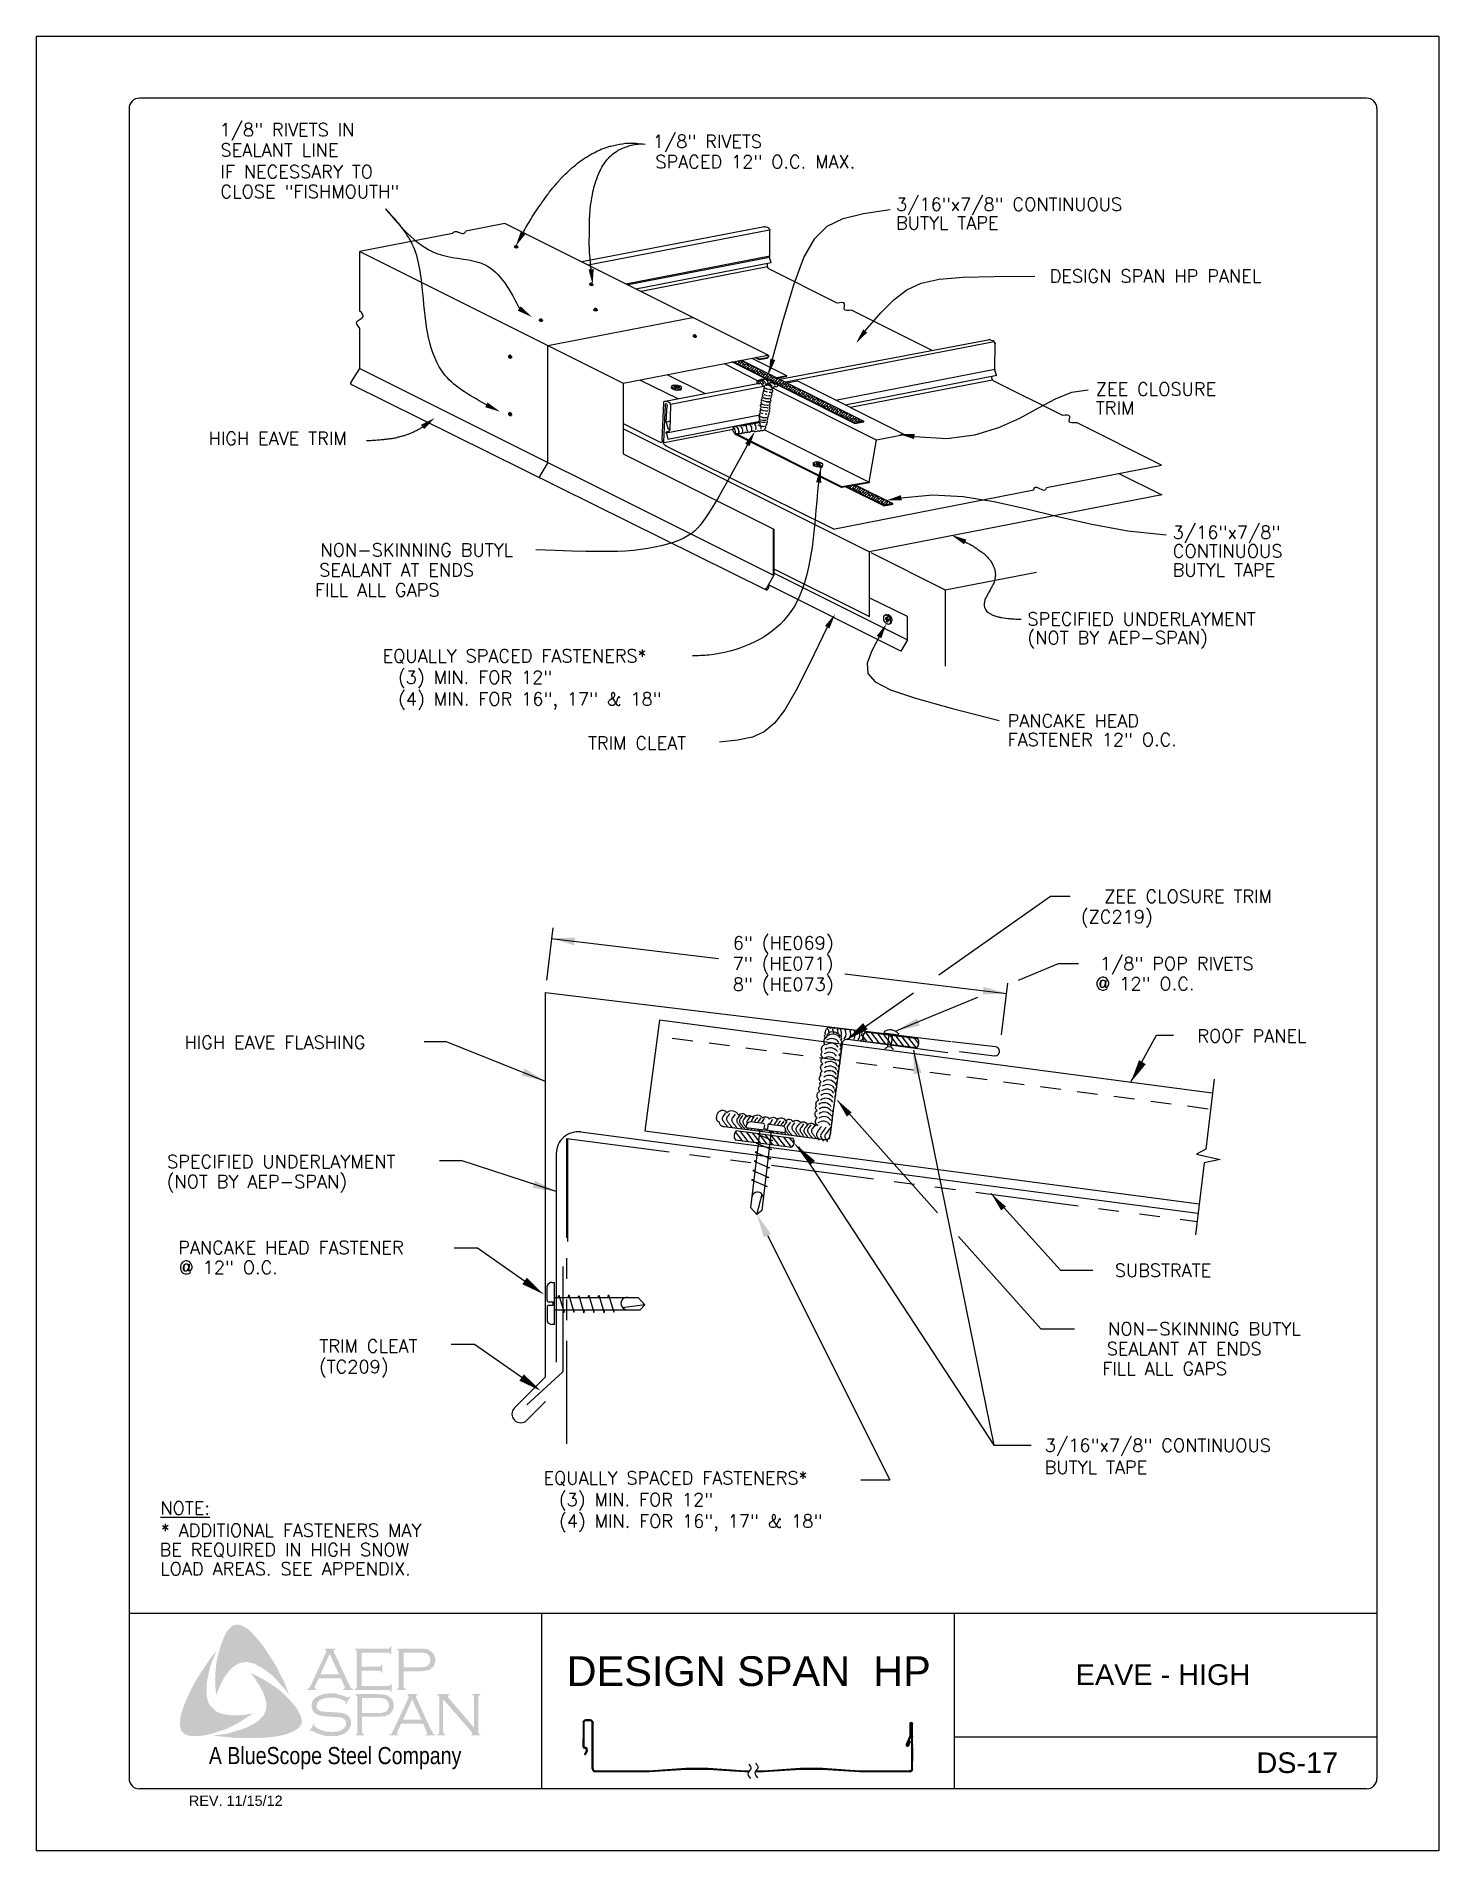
# Model space of a CAD drawing. Extents: x 109.9 to 118.4, y -37.9 to -26.9.
import ezdxf
from ezdxf.enums import TextEntityAlignment as Align

# ---------------------------------------------------------------- set-up
doc = ezdxf.new("R2010")
doc.units = 0
doc.header["$LTSCALE"] = 0.5
doc.header["$MEASUREMENT"] = 0
doc.linetypes.add('HIDDEN', pattern=[0.375, 0.25, -0.125])
doc.linetypes.add('PHANTOM', pattern=[2.5, 1.25, -0.25, 0.25, -0.25, 0.25, -0.25])
doc.layers.get('0').update_dxf_attribs({"linetype": 'CONTINUOUS'})
for name, color, linetype in [('13-TEXT', 7, 'CONTINUOUS'), ('BORDER', 9, 'CONTINUOUS'), ('DIM', 4, 'CONTINUOUS'), ('DWG', 2, 'CONTINUOUS'), ('LAYER_1', 160, 'CONTINUOUS'), ('PEN2', 7, 'CONTINUOUS')]:
    doc.layers.add(name, color=color, linetype=linetype)
doc.styles.add('ROMAND', font='romand.shx')
doc.styles.get("Standard").update_dxf_attribs({"font": 'romans.shx'})
doc.styles.add('STD', font='simplex.shx', dxfattribs={"height": 0.125})

msp = doc.modelspace()

# ---------------------------------------------------------------- texts
at = {"insert": (110.964, -37.29), "char_height": 0.10359, "width": 1.55518, "attachment_point": 1, "style": 'STD'}
msp.add_mtext('{\\fArial Narrow|b0|i0|c0|p34;A BlueScope Steel Company}', dxfattribs=at)
at = {"layer": 'BORDER', "attachment_point": 5, "style": 'ROMAND'}
for s, insert, char_height, width in [('\\pt1.98;{\\fArial|b0|i0|c0|p34;DESIGN SPAN  HP }', (114.236, -36.831), 0.18, 2.50147), ('\\pt1.375;{\\fArial|b0|i0|c0|p34;EAVE - HIGH}', (116.747, -36.852), 0.125, 2.50147), ('\\pt1.375;{\\fArial|b0|i0|c0|p34;DS-17}', (117.561, -37.386), 0.125, 0.60955), ('\\pt0.6875;{\\fArial|b0|i0|c0|p34;REV. 11/15/12}', (111.127, -37.616), 0.0625, 0.80556)]:
    msp.add_mtext(s, dxfattribs=dict(at, insert=insert, char_height=char_height, width=width))
at = {"layer": 'DIM'}
for s, height, p in [('1/8" RIVETS IN', 0.07875, (111.029, -27.525)), ('SEALANT LINE', 0.07875, (111.034, -27.648)), ('1/8" RIVETS', 0.07875, (113.655, -27.595)), ('IF NECESSARY TO', 0.07875, (111.034, -27.779)), ('SPACED 12" O.C. MAX.', 0.07875, (113.67, -27.719)), ('CLOSE "FISHMOUTH"', 0.07875, (111.034, -27.899)), ('3/16"x7/8" CONTINUOUS', 0.07875, (115.129, -27.976)), ('BUTYL TAPE ', 0.07875, (115.129, -28.089)), ('DESIGN SPAN HP PANEL', 0.07875, (116.06, -28.412)), ('ZEE CLOSURE', 0.07875, (116.34, -29.097)), ('TRIM', 0.0788, (116.34, -29.211)), ('HIGH EAVE TRIM', 0.07875, (110.962, -29.396)), ('3/16"x7/8"', 0.0788, (116.806, -29.965)), ('CONTINUOUS', 0.0788, (116.806, -30.079)), ('BUTYL TAPE', 0.0788, (116.806, -30.193)), ('SPECIFIED UNDERLAYMENT', 0.07875, (115.925, -30.49)), ('(NOT BY AEP-SPAN)', 0.07875, (115.925, -30.604)), ('EQUALLY SPACED FASTENERS*', 0.07875, (112.017, -30.714)), ('(3) MIN. FOR 12"', 0.07875, (112.11, -30.844)), ('(4) MIN. FOR 16", 17" & 18"', 0.07875, (112.111, -30.975)), ('PANCAKE HEAD', 0.07875, (115.805, -31.108)), ('TRIM CLEAT', 0.0788, (113.262, -31.243)), ('FASTENER 12" O.C.', 0.07875, (115.805, -31.222)), ('(ZC219)', 0.0788, (116.249, -32.296)), ('HIGH EAVE FLASHING', 0.07875, (110.816, -33.057)), ('SPECIFIED UNDERLAYMENT', 0.07875, (110.711, -33.78)), ('(NOT BY AEP-SPAN)', 0.07875, (110.708, -33.901)), ('PANCAKE HEAD FASTENER', 0.07875, (110.778, -34.301)), ('@ 12" O.C.', 0.0788, (110.781, -34.422)), ('TRIM CLEAT', 0.0788, (111.634, -34.898)), ('(TC209)', 0.0788, (111.631, -35.023)), ('3/16"x7/8" CONTINUOUS', 0.07875, (116.031, -35.5)), ('EQUALLY SPACED FASTENERS*', 0.07875, (112.992, -35.698)), ('BUTYL TAPE', 0.0788, (116.03, -35.633)), ('(3) MIN. FOR 12"', 0.07875, (113.085, -35.829)), ('%%UNOTE:', 0.0788, (110.67, -35.881)), ('* ADDITIONAL FASTENERS MAY', 0.07875, (110.673, -36.015)), ('(4) MIN. FOR 16", 17" & 18"', 0.07875, (113.086, -35.96)), ('BE REQUIRED IN HIGH SNOW', 0.07875, (110.665, -36.133)), ('LOAD AREAS. SEE APPENDIX.', 0.07875, (110.669, -36.249))]:
    msp.add_text(s, height=height, dxfattribs=at).set_placement(p)
for s, height, p in [('NON-SKINNING BUTYL', 0.07875, (112.808, -30.072)), ('SEALANT AT ENDS', 0.07875, (112.571, -30.194)), ('FILL ALL GAPS', 0.07875, (112.362, -30.314)), ('ZEE CLOSURE TRIM', 0.07875, (117.407, -32.172)), ('1/8" POP RIVETS', 0.07875, (117.296, -32.58)), ('@ 12" O.C.', 0.0788, (116.938, -32.702)), ('ROOF PANEL', 0.0788, (117.617, -33.018)), ('SUBSTRATE', 0.0788, (117.039, -34.44)), ('NON-SKINNING BUTYL', 0.07875, (117.582, -34.794)), ('SEALANT AT ENDS', 0.07875, (117.344, -34.915)), ('FILL ALL GAPS', 0.07875, (117.135, -35.035))]:
    msp.add_text(s, height=height, dxfattribs=at).set_placement(p, align=Align.RIGHT)
at = {"layer": 'DIM', "char_height": 0.07875, "attachment_point": 5}
for s, insert in [('\\A1;6" (HE069)', (114.445, -32.428)), ('\\A1;7" (HE071)', (114.444, -32.553)), ('\\A1;8" (HE073)', (114.445, -32.679))]:
    msp.add_mtext(s, dxfattribs=dict(at, insert=insert))

# ---------------------------------------------------------------- hatches: boundary and pattern name
at = {"layer": 'DWG'}
h = msp.add_hatch(dxfattribs=at)
h.set_pattern_fill('ANSI38', color=46, scale=0.1)
h.set_pattern_definition([(45, (9.305166, 0), (-0.0088388348, 0.0088388348), []), (135, (9.305166, 0), (-0.0265165043, 0.0088388348), [0.03125, -0.01875])])
h.paths.add_polyline_path([(114.193, -28.882), (114.139, -28.892), (114.877, -29.262), (114.933, -29.252)])
h.paths.add_polyline_path([(114.885, -29.639), (114.829, -29.649), (115.054, -29.762), (115.11, -29.751)])
at = {"layer": 'LAYER_1'}
for points in [[(111.269, -36.647), (111.298, -36.685), (111.324, -36.724), (111.348, -36.762), (111.375, -36.805), (111.395, -36.847), (111.417, -36.888), (111.435, -36.932), (111.451, -36.975), (111.429, -36.944), (111.403, -36.916), (111.379, -36.888), (111.352, -36.859), (111.324, -36.837), (111.294, -36.815), (111.277, -36.805), (111.261, -36.797), (111.243, -36.787), (111.225, -36.781), (111.207, -36.777), (111.192, -36.774), (111.174, -36.777), (111.158, -36.779), (111.142, -36.785), (111.128, -36.793), (111.114, -36.803), (111.101, -36.813), (111.085, -36.831), (111.071, -36.849), (111.057, -36.868), (111.047, -36.888), (111.035, -36.91), (111.027, -36.93), (111.008, -36.975), (111.004, -36.93), (111.002, -36.882), (111.004, -36.837), (111.008, -36.791), (111.016, -36.748), (111.027, -36.704), (111.041, -36.661), (111.057, -36.621), (111.069, -36.596), (111.077, -36.584), (111.087, -36.574), (111.095, -36.564), (111.107, -36.556), (111.12, -36.55), (111.134, -36.548), (111.144, -36.548), (111.154, -36.552), (111.166, -36.554), (111.174, -36.56), (111.194, -36.57), (111.211, -36.584), (111.227, -36.6), (111.243, -36.617), (111.269, -36.647)], [(110.952, -36.987), (110.956, -37.005), (110.962, -37.021), (110.97, -37.036), (110.982, -37.05), (110.994, -37.062), (111.008, -37.074), (111.024, -37.082), (111.041, -37.088), (111.063, -37.092), (111.087, -37.096), (111.111, -37.098), (111.136, -37.098), (111.16, -37.096), (111.184, -37.094), (111.231, -37.086), (111.192, -37.112), (111.152, -37.139), (111.109, -37.161), (111.069, -37.181), (111.024, -37.195), (111.002, -37.203), (110.978, -37.21), (110.956, -37.216), (110.931, -37.22), (110.907, -37.224), (110.885, -37.224), (110.859, -37.224), (110.848, -37.222), (110.836, -37.218), (110.824, -37.216), (110.816, -37.21), (110.806, -37.201), (110.798, -37.193), (110.794, -37.183), (110.792, -37.173), (110.79, -37.153), (110.79, -37.133), (110.792, -37.11), (110.796, -37.09), (110.802, -37.07), (110.816, -37.031), (110.834, -36.987), (110.855, -36.944), (110.877, -36.902), (110.901, -36.861), (110.927, -36.821), (110.954, -36.781), (110.982, -36.742), (111.012, -36.704), (110.984, -36.77), (110.972, -36.805), (110.964, -36.839), (110.956, -36.874), (110.95, -36.912), (110.95, -36.93), (110.95, -36.948), (110.95, -36.969), (110.952, -36.987)], [(111.891, -36.827), (111.891, -36.92), (112.05, -36.92), (112.056, -36.92), (112.06, -36.916), (112.065, -36.914), (112.065, -36.91), (112.071, -36.91), (112.071, -36.957), (112.065, -36.957), (112.065, -36.951), (112.06, -36.946), (112.056, -36.944), (112.05, -36.944), (111.848, -36.944), (111.848, -36.938), (111.856, -36.936), (111.858, -36.932), (111.86, -36.93), (111.86, -36.922), (111.86, -36.714), (111.86, -36.708), (111.858, -36.704), (111.854, -36.7), (111.848, -36.7), (111.848, -36.694), (112.048, -36.694), (112.054, -36.694), (112.058, -36.692), (112.06, -36.687), (112.065, -36.681), (112.069, -36.681), (112.069, -36.728), (112.065, -36.728), (112.06, -36.722), (112.058, -36.72), (112.054, -36.718), (112.048, -36.718), (111.891, -36.718), (111.891, -36.803), (111.994, -36.803), (112, -36.803), (112.004, -36.801), (112.008, -36.797), (112.008, -36.791), (112.016, -36.791), (112.016, -36.839), (112.008, -36.839), (112.008, -36.833), (112.004, -36.829), (112, -36.827), (111.994, -36.827), (111.891, -36.827)], [(111.51, -37.078), (111.52, -37.1), (111.524, -37.11), (111.526, -37.125), (111.528, -37.137), (111.526, -37.147), (111.52, -37.159), (111.514, -37.169), (111.498, -37.181), (111.48, -37.193), (111.462, -37.201), (111.441, -37.21), (111.421, -37.216), (111.401, -37.22), (111.36, -37.228), (111.314, -37.232), (111.269, -37.236), (111.221, -37.236), (111.174, -37.236), (111.128, -37.236), (111.081, -37.23), (111.035, -37.226), (110.99, -37.22), (111.027, -37.216), (111.067, -37.21), (111.103, -37.201), (111.142, -37.189), (111.178, -37.177), (111.194, -37.171), (111.213, -37.161), (111.229, -37.153), (111.245, -37.143), (111.261, -37.133), (111.277, -37.118), (111.288, -37.106), (111.298, -37.094), (111.304, -37.08), (111.31, -37.064), (111.312, -37.048), (111.312, -37.031), (111.312, -37.013), (111.306, -36.999), (111.3, -36.977), (111.292, -36.955), (111.279, -36.934), (111.269, -36.914), (111.255, -36.894), (111.243, -36.874), (111.215, -36.839), (111.255, -36.859), (111.298, -36.882), (111.34, -36.908), (111.381, -36.936), (111.399, -36.951), (111.417, -36.967), (111.435, -36.985), (111.451, -37.001), (111.468, -37.021), (111.484, -37.038), (111.498, -37.058), (111.51, -37.078)], [(111.822, -36.985), (111.795, -37.031), (111.791, -37.029), (111.793, -37.019), (111.793, -37.015), (111.791, -37.013), (111.779, -37.007), (111.761, -36.999), (111.743, -36.993), (111.723, -36.991), (111.702, -36.991), (111.686, -36.991), (111.67, -36.993), (111.656, -36.997), (111.642, -37.003), (111.632, -37.009), (111.623, -37.019), (111.619, -37.027), (111.617, -37.04), (111.617, -37.048), (111.621, -37.056), (111.627, -37.064), (111.636, -37.07), (111.646, -37.074), (111.66, -37.076), (111.702, -37.078), (111.739, -37.08), (111.765, -37.082), (111.779, -37.086), (111.793, -37.09), (111.801, -37.096), (111.808, -37.1), (111.814, -37.106), (111.818, -37.112), (111.82, -37.12), (111.824, -37.127), (111.826, -37.137), (111.826, -37.145), (111.824, -37.161), (111.82, -37.167), (111.818, -37.175), (111.814, -37.181), (111.81, -37.187), (111.797, -37.201), (111.789, -37.205), (111.779, -37.21), (111.771, -37.216), (111.759, -37.218), (111.737, -37.224), (111.71, -37.224), (111.682, -37.224), (111.668, -37.222), (111.654, -37.218), (111.629, -37.21), (111.597, -37.195), (111.587, -37.189), (111.583, -37.191), (111.579, -37.195), (111.575, -37.193), (111.601, -37.147), (111.605, -37.151), (111.603, -37.161), (111.605, -37.163), (111.609, -37.167), (111.625, -37.179), (111.646, -37.187), (111.668, -37.195), (111.688, -37.197), (111.708, -37.199), (111.731, -37.197), (111.751, -37.195), (111.767, -37.187), (111.779, -37.179), (111.787, -37.171), (111.793, -37.163), (111.795, -37.155), (111.795, -37.147), (111.793, -37.135), (111.793, -37.131), (111.789, -37.125), (111.781, -37.118), (111.769, -37.112), (111.759, -37.11), (111.751, -37.108), (111.696, -37.106), (111.668, -37.104), (111.646, -37.1), (111.632, -37.098), (111.615, -37.09), (111.609, -37.086), (111.605, -37.082), (111.599, -37.076), (111.595, -37.07), (111.591, -37.062), (111.589, -37.056), (111.587, -37.048), (111.587, -37.042), (111.589, -37.027), (111.591, -37.015), (111.597, -37.005), (111.607, -36.995), (111.615, -36.987), (111.625, -36.983), (111.636, -36.977), (111.648, -36.973), (111.66, -36.969), (111.674, -36.967), (111.688, -36.965), (111.704, -36.965), (111.729, -36.965), (111.751, -36.971), (111.773, -36.977), (111.799, -36.987), (111.808, -36.989), (111.812, -36.987), (111.816, -36.983), (111.822, -36.985)], [(112.384, -37.001), (112.384, -37.197), (112.386, -37.205), (112.388, -37.21), (112.392, -37.212), (112.398, -37.216), (112.398, -37.22), (112.348, -37.22), (112.348, -37.216), (112.354, -37.212), (112.358, -37.21), (112.358, -37.205), (112.36, -37.197), (112.36, -36.991), (112.358, -36.985), (112.358, -36.979), (112.354, -36.977), (112.348, -36.975), (112.348, -36.969), (112.421, -36.969), (112.421, -36.975), (112.413, -36.979), (112.413, -36.981), (112.413, -36.983), (112.413, -36.989), (112.421, -36.997), (112.572, -37.173), (112.572, -36.991), (112.57, -36.985), (112.568, -36.979), (112.566, -36.977), (112.56, -36.975), (112.56, -36.969), (112.609, -36.969), (112.609, -36.975), (112.603, -36.977), (112.601, -36.979), (112.599, -36.985), (112.597, -36.991), (112.597, -37.197), (112.599, -37.205), (112.601, -37.21), (112.603, -37.212), (112.609, -37.216), (112.609, -37.22), (112.552, -37.22), (112.552, -37.216), (112.558, -37.212), (112.56, -37.21), (112.56, -37.208), (112.558, -37.201), (112.552, -37.193), (112.384, -37.001)]]:
    msp.add_hatch(color=7, dxfattribs=at).paths.add_polyline_path(points)
h = msp.add_hatch(color=7, dxfattribs=at)
edge = h.paths.add_edge_path(flags=16)
edge.add_spline(control_points=[(111.753, -36.849), (111.753, -36.849), (111.696, -36.726), (111.696, -36.726), (111.696, -36.726), (111.64, -36.849), (111.64, -36.849), (111.64, -36.849), (111.753, -36.849), (111.753, -36.849), (111.753, -36.849), (111.753, -36.849), (111.753, -36.849), (111.753, -36.849), (111.753, -36.849), (111.753, -36.849)], knot_values=[0, 0, 0, 0, 1, 1, 1, 2, 2, 2, 3, 3, 3, 4, 4, 4, 5, 5, 5, 5], degree=3, periodic=0)
edge = h.paths.add_edge_path()
edge.add_spline(control_points=[(111.765, -36.874), (111.765, -36.874), (111.629, -36.874), (111.629, -36.874), (111.629, -36.874), (111.607, -36.922), (111.607, -36.922), (111.607, -36.922), (111.607, -36.922), (111.607, -36.922), (111.607, -36.922), (111.605, -36.93), (111.605, -36.93), (111.605, -36.93), (111.605, -36.93), (111.605, -36.93), (111.605, -36.93), (111.605, -36.932), (111.605, -36.932), (111.605, -36.932), (111.607, -36.936), (111.607, -36.936), (111.607, -36.936), (111.615, -36.938), (111.615, -36.938), (111.615, -36.938), (111.615, -36.944), (111.615, -36.944), (111.615, -36.944), (111.561, -36.944), (111.561, -36.944), (111.561, -36.944), (111.561, -36.938), (111.561, -36.938), (111.561, -36.938), (111.561, -36.938), (111.561, -36.938), (111.561, -36.938), (111.567, -36.936), (111.567, -36.936), (111.567, -36.936), (111.571, -36.932), (111.571, -36.932), (111.571, -36.932), (111.571, -36.932), (111.571, -36.932), (111.571, -36.932), (111.577, -36.926), (111.577, -36.926), (111.577, -36.926), (111.583, -36.914), (111.583, -36.914), (111.583, -36.914), (111.674, -36.716), (111.674, -36.716), (111.674, -36.716), (111.674, -36.716), (111.674, -36.716), (111.674, -36.716), (111.676, -36.708), (111.676, -36.708), (111.676, -36.708), (111.676, -36.708), (111.676, -36.708), (111.676, -36.708), (111.676, -36.704), (111.676, -36.704), (111.676, -36.704), (111.674, -36.702), (111.674, -36.702), (111.674, -36.702), (111.668, -36.7), (111.668, -36.7), (111.668, -36.7), (111.668, -36.694), (111.668, -36.694), (111.668, -36.694), (111.731, -36.694), (111.731, -36.694), (111.731, -36.694), (111.731, -36.7), (111.731, -36.7), (111.731, -36.7), (111.731, -36.7), (111.731, -36.7), (111.731, -36.7), (111.723, -36.702), (111.723, -36.702), (111.723, -36.702), (111.721, -36.704), (111.721, -36.704), (111.721, -36.704), (111.721, -36.708), (111.721, -36.708), (111.721, -36.708), (111.721, -36.708), (111.721, -36.708), (111.721, -36.708), (111.723, -36.716), (111.723, -36.716), (111.723, -36.716), (111.812, -36.908), (111.812, -36.908), (111.812, -36.908), (111.812, -36.908), (111.812, -36.908), (111.812, -36.908), (111.82, -36.922), (111.82, -36.922), (111.82, -36.922), (111.824, -36.932), (111.824, -36.932), (111.824, -36.932), (111.824, -36.932), (111.824, -36.932), (111.824, -36.932), (111.828, -36.936), (111.828, -36.936), (111.828, -36.936), (111.838, -36.938), (111.838, -36.938), (111.838, -36.938), (111.838, -36.944), (111.838, -36.944), (111.838, -36.944), (111.779, -36.944), (111.779, -36.944), (111.779, -36.944), (111.779, -36.938), (111.779, -36.938), (111.779, -36.938), (111.779, -36.938), (111.779, -36.938), (111.779, -36.938), (111.783, -36.936), (111.783, -36.936), (111.783, -36.936), (111.785, -36.936), (111.785, -36.936), (111.785, -36.936), (111.787, -36.932), (111.787, -36.932), (111.787, -36.932), (111.789, -36.93), (111.789, -36.93), (111.789, -36.93), (111.789, -36.93), (111.789, -36.93), (111.789, -36.93), (111.787, -36.926), (111.787, -36.926), (111.787, -36.926), (111.785, -36.918), (111.785, -36.918), (111.785, -36.918), (111.765, -36.874), (111.765, -36.874), (111.765, -36.874), (111.765, -36.874), (111.765, -36.874), (111.765, -36.874), (111.765, -36.874), (111.765, -36.874)], knot_values=[0, 0, 0, 0, 1, 1, 1, 2, 2, 2, 3, 3, 3, 4, 4, 4, 5, 5, 5, 6, 6, 6, 7, 7, 7, 8, 8, 8, 9, 9, 9, 10, 10, 10, 11, 11, 11, 12, 12, 12, 13, 13, 13, 14, 14, 14, 15, 15, 15, 16, 16, 16, 17, 17, 17, 18, 18, 18, 19, 19, 19, 20, 20, 20, 21, 21, 21, 22, 22, 22, 23, 23, 23, 24, 24, 24, 25, 25, 25, 26, 26, 26, 27, 27, 27, 28, 28, 28, 29, 29, 29, 30, 30, 30, 31, 31, 31, 32, 32, 32, 33, 33, 33, 34, 34, 34, 35, 35, 35, 36, 36, 36, 37, 37, 37, 38, 38, 38, 39, 39, 39, 40, 40, 40, 41, 41, 41, 42, 42, 42, 43, 43, 43, 44, 44, 44, 45, 45, 45, 46, 46, 46, 47, 47, 47, 48, 48, 48, 49, 49, 49, 50, 50, 50, 51, 51, 51, 52, 52, 52, 53, 53, 53, 54, 54, 54, 54], degree=3, periodic=0)
h = msp.add_hatch(color=7, dxfattribs=at)
edge = h.paths.add_edge_path(flags=16)
edge.add_spline(control_points=[(112.145, -36.807), (112.145, -36.807), (112.239, -36.807), (112.239, -36.807), (112.239, -36.807), (112.239, -36.807), (112.239, -36.807), (112.239, -36.807), (112.257, -36.807), (112.257, -36.807), (112.257, -36.807), (112.271, -36.805), (112.271, -36.805), (112.271, -36.805), (112.271, -36.805), (112.271, -36.805), (112.271, -36.805), (112.281, -36.803), (112.281, -36.803), (112.281, -36.803), (112.287, -36.799), (112.287, -36.799), (112.287, -36.799), (112.287, -36.799), (112.287, -36.799), (112.287, -36.799), (112.295, -36.793), (112.295, -36.793), (112.295, -36.793), (112.301, -36.785), (112.301, -36.785), (112.301, -36.785), (112.305, -36.774), (112.305, -36.774), (112.305, -36.774), (112.307, -36.762), (112.307, -36.762), (112.307, -36.762), (112.307, -36.762), (112.307, -36.762), (112.307, -36.762), (112.305, -36.75), (112.305, -36.75), (112.305, -36.75), (112.301, -36.74), (112.301, -36.74), (112.301, -36.74), (112.295, -36.732), (112.295, -36.732), (112.295, -36.732), (112.287, -36.726), (112.287, -36.726), (112.287, -36.726), (112.287, -36.726), (112.287, -36.726), (112.287, -36.726), (112.281, -36.722), (112.281, -36.722), (112.281, -36.722), (112.271, -36.72), (112.271, -36.72), (112.271, -36.72), (112.271, -36.72), (112.271, -36.72), (112.271, -36.72), (112.257, -36.718), (112.257, -36.718), (112.257, -36.718), (112.239, -36.718), (112.239, -36.718), (112.239, -36.718), (112.145, -36.718), (112.145, -36.718), (112.145, -36.718), (112.145, -36.807), (112.145, -36.807), (112.145, -36.807), (112.145, -36.807), (112.145, -36.807), (112.145, -36.807), (112.145, -36.807), (112.145, -36.807)], knot_values=[0, 0, 0, 0, 1, 1, 1, 2, 2, 2, 3, 3, 3, 4, 4, 4, 5, 5, 5, 6, 6, 6, 7, 7, 7, 8, 8, 8, 9, 9, 9, 10, 10, 10, 11, 11, 11, 12, 12, 12, 13, 13, 13, 14, 14, 14, 15, 15, 15, 16, 16, 16, 17, 17, 17, 18, 18, 18, 19, 19, 19, 20, 20, 20, 21, 21, 21, 22, 22, 22, 23, 23, 23, 24, 24, 24, 25, 25, 25, 26, 26, 26, 27, 27, 27, 27], degree=3, periodic=0)
edge = h.paths.add_edge_path()
edge.add_spline(control_points=[(112.145, -36.831), (112.145, -36.831), (112.145, -36.924), (112.145, -36.924), (112.145, -36.924), (112.145, -36.924), (112.145, -36.924), (112.145, -36.924), (112.145, -36.93), (112.145, -36.93), (112.145, -36.93), (112.148, -36.932), (112.148, -36.932), (112.148, -36.932), (112.148, -36.932), (112.148, -36.932), (112.148, -36.932), (112.152, -36.936), (112.152, -36.936), (112.152, -36.936), (112.156, -36.938), (112.156, -36.938), (112.156, -36.938), (112.156, -36.944), (112.156, -36.944), (112.156, -36.944), (112.105, -36.944), (112.105, -36.944), (112.105, -36.944), (112.105, -36.938), (112.105, -36.938), (112.105, -36.938), (112.105, -36.938), (112.105, -36.938), (112.105, -36.938), (112.109, -36.936), (112.109, -36.936), (112.109, -36.936), (112.113, -36.932), (112.113, -36.932), (112.113, -36.932), (112.113, -36.932), (112.113, -36.932), (112.113, -36.932), (112.115, -36.93), (112.115, -36.93), (112.115, -36.93), (112.115, -36.924), (112.115, -36.924), (112.115, -36.924), (112.115, -36.712), (112.115, -36.712), (112.115, -36.712), (112.115, -36.712), (112.115, -36.712), (112.115, -36.712), (112.115, -36.708), (112.115, -36.708), (112.115, -36.708), (112.113, -36.704), (112.113, -36.704), (112.113, -36.704), (112.113, -36.704), (112.113, -36.704), (112.113, -36.704), (112.109, -36.7), (112.109, -36.7), (112.109, -36.7), (112.105, -36.7), (112.105, -36.7), (112.105, -36.7), (112.105, -36.694), (112.105, -36.694), (112.105, -36.694), (112.237, -36.694), (112.237, -36.694), (112.237, -36.694), (112.237, -36.694), (112.237, -36.694), (112.237, -36.694), (112.261, -36.694), (112.261, -36.694), (112.261, -36.694), (112.281, -36.696), (112.281, -36.696), (112.281, -36.696), (112.281, -36.696), (112.281, -36.696), (112.281, -36.696), (112.295, -36.7), (112.295, -36.7), (112.295, -36.7), (112.307, -36.708), (112.307, -36.708), (112.307, -36.708), (112.307, -36.708), (112.307, -36.708), (112.307, -36.708), (112.313, -36.712), (112.313, -36.712), (112.313, -36.712), (112.317, -36.716), (112.317, -36.716), (112.317, -36.716), (112.328, -36.728), (112.328, -36.728), (112.328, -36.728), (112.328, -36.728), (112.328, -36.728), (112.328, -36.728), (112.33, -36.736), (112.33, -36.736), (112.33, -36.736), (112.334, -36.744), (112.334, -36.744), (112.334, -36.744), (112.336, -36.752), (112.336, -36.752), (112.336, -36.752), (112.336, -36.762), (112.336, -36.762), (112.336, -36.762), (112.336, -36.762), (112.336, -36.762), (112.336, -36.762), (112.336, -36.774), (112.336, -36.774), (112.336, -36.774), (112.332, -36.785), (112.332, -36.785), (112.332, -36.785), (112.328, -36.797), (112.328, -36.797), (112.328, -36.797), (112.322, -36.805), (112.322, -36.805), (112.322, -36.805), (112.322, -36.805), (112.322, -36.805), (112.322, -36.805), (112.313, -36.811), (112.313, -36.811), (112.313, -36.811), (112.307, -36.819), (112.307, -36.819), (112.307, -36.819), (112.299, -36.823), (112.299, -36.823), (112.299, -36.823), (112.289, -36.825), (112.289, -36.825), (112.289, -36.825), (112.289, -36.825), (112.289, -36.825), (112.289, -36.825), (112.279, -36.827), (112.279, -36.827), (112.279, -36.827), (112.267, -36.829), (112.267, -36.829), (112.267, -36.829), (112.237, -36.831), (112.237, -36.831), (112.237, -36.831), (112.145, -36.831), (112.145, -36.831), (112.145, -36.831), (112.145, -36.831), (112.145, -36.831), (112.145, -36.831), (112.145, -36.831), (112.145, -36.831)], knot_values=[0, 0, 0, 0, 1, 1, 1, 2, 2, 2, 3, 3, 3, 4, 4, 4, 5, 5, 5, 6, 6, 6, 7, 7, 7, 8, 8, 8, 9, 9, 9, 10, 10, 10, 11, 11, 11, 12, 12, 12, 13, 13, 13, 14, 14, 14, 15, 15, 15, 16, 16, 16, 17, 17, 17, 18, 18, 18, 19, 19, 19, 20, 20, 20, 21, 21, 21, 22, 22, 22, 23, 23, 23, 24, 24, 24, 25, 25, 25, 26, 26, 26, 27, 27, 27, 28, 28, 28, 29, 29, 29, 30, 30, 30, 31, 31, 31, 32, 32, 32, 33, 33, 33, 34, 34, 34, 35, 35, 35, 36, 36, 36, 37, 37, 37, 38, 38, 38, 39, 39, 39, 40, 40, 40, 41, 41, 41, 42, 42, 42, 43, 43, 43, 44, 44, 44, 45, 45, 45, 46, 46, 46, 47, 47, 47, 48, 48, 48, 49, 49, 49, 50, 50, 50, 51, 51, 51, 52, 52, 52, 53, 53, 53, 54, 54, 54, 55, 55, 55, 56, 56, 56, 57, 57, 57, 57], degree=3, periodic=0)
h = msp.add_hatch(color=7, dxfattribs=at)
edge = h.paths.add_edge_path(flags=16)
edge.add_spline(control_points=[(111.893, -37.084), (111.893, -37.084), (111.988, -37.084), (111.988, -37.084), (111.988, -37.084), (111.988, -37.084), (111.988, -37.084), (111.988, -37.084), (112.006, -37.084), (112.006, -37.084), (112.006, -37.084), (112.018, -37.082), (112.018, -37.082), (112.018, -37.082), (112.018, -37.082), (112.018, -37.082), (112.018, -37.082), (112.028, -37.078), (112.028, -37.078), (112.028, -37.078), (112.036, -37.076), (112.036, -37.076), (112.036, -37.076), (112.036, -37.076), (112.036, -37.076), (112.036, -37.076), (112.044, -37.07), (112.044, -37.07), (112.044, -37.07), (112.05, -37.06), (112.05, -37.06), (112.05, -37.06), (112.054, -37.05), (112.054, -37.05), (112.054, -37.05), (112.056, -37.038), (112.056, -37.038), (112.056, -37.038), (112.056, -37.038), (112.056, -37.038), (112.056, -37.038), (112.054, -37.027), (112.054, -37.027), (112.054, -37.027), (112.05, -37.015), (112.05, -37.015), (112.05, -37.015), (112.044, -37.007), (112.044, -37.007), (112.044, -37.007), (112.036, -37.001), (112.036, -37.001), (112.036, -37.001), (112.036, -37.001), (112.036, -37.001), (112.036, -37.001), (112.028, -36.997), (112.028, -36.997), (112.028, -36.997), (112.018, -36.995), (112.018, -36.995), (112.018, -36.995), (112.018, -36.995), (112.018, -36.995), (112.018, -36.995), (112.006, -36.993), (112.006, -36.993), (112.006, -36.993), (111.988, -36.993), (111.988, -36.993), (111.988, -36.993), (111.893, -36.993), (111.893, -36.993), (111.893, -36.993), (111.893, -37.084), (111.893, -37.084), (111.893, -37.084), (111.893, -37.084), (111.893, -37.084), (111.893, -37.084), (111.893, -37.084), (111.893, -37.084)], knot_values=[0, 0, 0, 0, 1, 1, 1, 2, 2, 2, 3, 3, 3, 4, 4, 4, 5, 5, 5, 6, 6, 6, 7, 7, 7, 8, 8, 8, 9, 9, 9, 10, 10, 10, 11, 11, 11, 12, 12, 12, 13, 13, 13, 14, 14, 14, 15, 15, 15, 16, 16, 16, 17, 17, 17, 18, 18, 18, 19, 19, 19, 20, 20, 20, 21, 21, 21, 22, 22, 22, 23, 23, 23, 24, 24, 24, 25, 25, 25, 26, 26, 26, 27, 27, 27, 27], degree=3, periodic=0)
edge = h.paths.add_edge_path()
edge.add_spline(control_points=[(111.893, -37.106), (111.893, -37.106), (111.893, -37.201), (111.893, -37.201), (111.893, -37.201), (111.893, -37.201), (111.893, -37.201), (111.893, -37.201), (111.895, -37.205), (111.895, -37.205), (111.895, -37.205), (111.897, -37.21), (111.897, -37.21), (111.897, -37.21), (111.897, -37.21), (111.897, -37.21), (111.897, -37.21), (111.899, -37.212), (111.899, -37.212), (111.899, -37.212), (111.905, -37.216), (111.905, -37.216), (111.905, -37.216), (111.905, -37.22), (111.905, -37.22), (111.905, -37.22), (111.852, -37.22), (111.852, -37.22), (111.852, -37.22), (111.852, -37.216), (111.852, -37.216), (111.852, -37.216), (111.852, -37.216), (111.852, -37.216), (111.852, -37.216), (111.858, -37.212), (111.858, -37.212), (111.858, -37.212), (111.862, -37.21), (111.862, -37.21), (111.862, -37.21), (111.862, -37.21), (111.862, -37.21), (111.862, -37.21), (111.862, -37.205), (111.862, -37.205), (111.862, -37.205), (111.864, -37.201), (111.864, -37.201), (111.864, -37.201), (111.864, -36.987), (111.864, -36.987), (111.864, -36.987), (111.864, -36.987), (111.864, -36.987), (111.864, -36.987), (111.862, -36.983), (111.862, -36.983), (111.862, -36.983), (111.862, -36.979), (111.862, -36.979), (111.862, -36.979), (111.862, -36.979), (111.862, -36.979), (111.862, -36.979), (111.858, -36.977), (111.858, -36.977), (111.858, -36.977), (111.852, -36.975), (111.852, -36.975), (111.852, -36.975), (111.852, -36.969), (111.852, -36.969), (111.852, -36.969), (111.984, -36.969), (111.984, -36.969), (111.984, -36.969), (111.984, -36.969), (111.984, -36.969), (111.984, -36.969), (112.008, -36.971), (112.008, -36.971), (112.008, -36.971), (112.028, -36.973), (112.028, -36.973), (112.028, -36.973), (112.028, -36.973), (112.028, -36.973), (112.028, -36.973), (112.042, -36.977), (112.042, -36.977), (112.042, -36.977), (112.056, -36.983), (112.056, -36.983), (112.056, -36.983), (112.056, -36.983), (112.056, -36.983), (112.056, -36.983), (112.06, -36.987), (112.06, -36.987), (112.06, -36.987), (112.067, -36.993), (112.067, -36.993), (112.067, -36.993), (112.077, -37.003), (112.077, -37.003), (112.077, -37.003), (112.077, -37.003), (112.077, -37.003), (112.077, -37.003), (112.079, -37.011), (112.079, -37.011), (112.079, -37.011), (112.083, -37.021), (112.083, -37.021), (112.083, -37.021), (112.085, -37.027), (112.085, -37.027), (112.085, -37.027), (112.085, -37.038), (112.085, -37.038), (112.085, -37.038), (112.085, -37.038), (112.085, -37.038), (112.085, -37.038), (112.083, -37.05), (112.083, -37.05), (112.083, -37.05), (112.081, -37.062), (112.081, -37.062), (112.081, -37.062), (112.075, -37.072), (112.075, -37.072), (112.075, -37.072), (112.069, -37.082), (112.069, -37.082), (112.069, -37.082), (112.069, -37.082), (112.069, -37.082), (112.069, -37.082), (112.063, -37.088), (112.063, -37.088), (112.063, -37.088), (112.054, -37.094), (112.054, -37.094), (112.054, -37.094), (112.046, -37.098), (112.046, -37.098), (112.046, -37.098), (112.036, -37.102), (112.036, -37.102), (112.036, -37.102), (112.036, -37.102), (112.036, -37.102), (112.036, -37.102), (112.028, -37.104), (112.028, -37.104), (112.028, -37.104), (112.016, -37.104), (112.016, -37.104), (112.016, -37.104), (111.984, -37.106), (111.984, -37.106), (111.984, -37.106), (111.893, -37.106), (111.893, -37.106), (111.893, -37.106), (111.893, -37.106), (111.893, -37.106), (111.893, -37.106), (111.893, -37.106), (111.893, -37.106)], knot_values=[0, 0, 0, 0, 1, 1, 1, 2, 2, 2, 3, 3, 3, 4, 4, 4, 5, 5, 5, 6, 6, 6, 7, 7, 7, 8, 8, 8, 9, 9, 9, 10, 10, 10, 11, 11, 11, 12, 12, 12, 13, 13, 13, 14, 14, 14, 15, 15, 15, 16, 16, 16, 17, 17, 17, 18, 18, 18, 19, 19, 19, 20, 20, 20, 21, 21, 21, 22, 22, 22, 23, 23, 23, 24, 24, 24, 25, 25, 25, 26, 26, 26, 27, 27, 27, 28, 28, 28, 29, 29, 29, 30, 30, 30, 31, 31, 31, 32, 32, 32, 33, 33, 33, 34, 34, 34, 35, 35, 35, 36, 36, 36, 37, 37, 37, 38, 38, 38, 39, 39, 39, 40, 40, 40, 41, 41, 41, 42, 42, 42, 43, 43, 43, 44, 44, 44, 45, 45, 45, 46, 46, 46, 47, 47, 47, 48, 48, 48, 49, 49, 49, 50, 50, 50, 51, 51, 51, 52, 52, 52, 53, 53, 53, 54, 54, 54, 55, 55, 55, 56, 56, 56, 57, 57, 57, 57], degree=3, periodic=0)
h = msp.add_hatch(color=7, dxfattribs=at)
edge = h.paths.add_edge_path(flags=16)
edge.add_spline(control_points=[(112.253, -37.125), (112.253, -37.125), (112.196, -37.001), (112.196, -37.001), (112.196, -37.001), (112.141, -37.125), (112.141, -37.125), (112.141, -37.125), (112.253, -37.125), (112.253, -37.125), (112.253, -37.125), (112.253, -37.125), (112.253, -37.125), (112.253, -37.125), (112.253, -37.125), (112.253, -37.125)], knot_values=[0, 0, 0, 0, 1, 1, 1, 2, 2, 2, 3, 3, 3, 4, 4, 4, 5, 5, 5, 5], degree=3, periodic=0)
edge = h.paths.add_edge_path()
edge.add_spline(control_points=[(112.263, -37.149), (112.263, -37.149), (112.129, -37.149), (112.129, -37.149), (112.129, -37.149), (112.107, -37.197), (112.107, -37.197), (112.107, -37.197), (112.107, -37.197), (112.107, -37.197), (112.107, -37.197), (112.105, -37.208), (112.105, -37.208), (112.105, -37.208), (112.105, -37.208), (112.105, -37.208), (112.105, -37.208), (112.105, -37.21), (112.105, -37.21), (112.105, -37.21), (112.107, -37.212), (112.107, -37.212), (112.107, -37.212), (112.115, -37.216), (112.115, -37.216), (112.115, -37.216), (112.115, -37.22), (112.115, -37.22), (112.115, -37.22), (112.058, -37.22), (112.058, -37.22), (112.058, -37.22), (112.058, -37.216), (112.058, -37.216), (112.058, -37.216), (112.058, -37.216), (112.058, -37.216), (112.058, -37.216), (112.065, -37.212), (112.065, -37.212), (112.065, -37.212), (112.071, -37.21), (112.071, -37.21), (112.071, -37.21), (112.071, -37.21), (112.071, -37.21), (112.071, -37.21), (112.075, -37.201), (112.075, -37.201), (112.075, -37.201), (112.081, -37.189), (112.081, -37.189), (112.081, -37.189), (112.174, -36.993), (112.174, -36.993), (112.174, -36.993), (112.174, -36.993), (112.174, -36.993), (112.174, -36.993), (112.176, -36.983), (112.176, -36.983), (112.176, -36.983), (112.176, -36.983), (112.176, -36.983), (112.176, -36.983), (112.176, -36.979), (112.176, -36.979), (112.176, -36.979), (112.174, -36.979), (112.174, -36.979), (112.174, -36.979), (112.168, -36.975), (112.168, -36.975), (112.168, -36.975), (112.168, -36.969), (112.168, -36.969), (112.168, -36.969), (112.228, -36.969), (112.228, -36.969), (112.228, -36.969), (112.228, -36.975), (112.228, -36.975), (112.228, -36.975), (112.228, -36.975), (112.228, -36.975), (112.228, -36.975), (112.222, -36.979), (112.222, -36.979), (112.222, -36.979), (112.22, -36.979), (112.22, -36.979), (112.22, -36.979), (112.218, -36.983), (112.218, -36.983), (112.218, -36.983), (112.218, -36.983), (112.218, -36.983), (112.218, -36.983), (112.222, -36.993), (112.222, -36.993), (112.222, -36.993), (112.309, -37.183), (112.309, -37.183), (112.309, -37.183), (112.309, -37.183), (112.309, -37.183), (112.309, -37.183), (112.32, -37.199), (112.32, -37.199), (112.32, -37.199), (112.324, -37.21), (112.324, -37.21), (112.324, -37.21), (112.324, -37.21), (112.324, -37.21), (112.324, -37.21), (112.33, -37.212), (112.33, -37.212), (112.33, -37.212), (112.336, -37.216), (112.336, -37.216), (112.336, -37.216), (112.336, -37.22), (112.336, -37.22), (112.336, -37.22), (112.277, -37.22), (112.277, -37.22), (112.277, -37.22), (112.277, -37.216), (112.277, -37.216), (112.277, -37.216), (112.277, -37.216), (112.277, -37.216), (112.277, -37.216), (112.281, -37.214), (112.281, -37.214), (112.281, -37.214), (112.285, -37.212), (112.285, -37.212), (112.285, -37.212), (112.287, -37.21), (112.287, -37.21), (112.287, -37.21), (112.287, -37.205), (112.287, -37.205), (112.287, -37.205), (112.287, -37.205), (112.287, -37.205), (112.287, -37.205), (112.287, -37.201), (112.287, -37.201), (112.287, -37.201), (112.283, -37.195), (112.283, -37.195), (112.283, -37.195), (112.263, -37.149), (112.263, -37.149), (112.263, -37.149), (112.263, -37.149), (112.263, -37.149), (112.263, -37.149), (112.263, -37.149), (112.263, -37.149)], knot_values=[0, 0, 0, 0, 1, 1, 1, 2, 2, 2, 3, 3, 3, 4, 4, 4, 5, 5, 5, 6, 6, 6, 7, 7, 7, 8, 8, 8, 9, 9, 9, 10, 10, 10, 11, 11, 11, 12, 12, 12, 13, 13, 13, 14, 14, 14, 15, 15, 15, 16, 16, 16, 17, 17, 17, 18, 18, 18, 19, 19, 19, 20, 20, 20, 21, 21, 21, 22, 22, 22, 23, 23, 23, 24, 24, 24, 25, 25, 25, 26, 26, 26, 27, 27, 27, 28, 28, 28, 29, 29, 29, 30, 30, 30, 31, 31, 31, 32, 32, 32, 33, 33, 33, 34, 34, 34, 35, 35, 35, 36, 36, 36, 37, 37, 37, 38, 38, 38, 39, 39, 39, 40, 40, 40, 41, 41, 41, 42, 42, 42, 43, 43, 43, 44, 44, 44, 45, 45, 45, 46, 46, 46, 47, 47, 47, 48, 48, 48, 49, 49, 49, 50, 50, 50, 51, 51, 51, 52, 52, 52, 53, 53, 53, 54, 54, 54, 54], degree=3, periodic=0)

# ---------------------------------------------------------------- linework, layer by layer
at = {"layer": '13-TEXT'}
msp.add_line((114.966, -29.621), (114.966, -29.625), dxfattribs=at)
at = {"layer": 'BORDER'}
for p, q in [((118.418, -26.919), (109.918, -26.919)), ((109.918, -26.919), (109.918, -37.919)), ((118.418, -26.919), (118.418, -37.919)), ((110.481, -27.356), (110.481, -37.481)), ((117.981, -27.294), (110.543, -27.294)), ((118.043, -27.356), (118.043, -37.481)), ((118.043, -36.481), (110.481, -36.481)), ((112.981, -36.481), (112.981, -37.544)), ((115.481, -36.481), (115.481, -37.544)), ((113.232, -37.142), (113.232, -37.285)), ((113.237, -37.142), (113.237, -37.285)), ((113.276, -37.126), (113.248, -37.126)), ((113.276, -37.131), (113.248, -37.131)), ((113.287, -37.423), (113.287, -37.142)), ((113.293, -37.423), (113.293, -37.142)), ((115.212, -37.149), (115.212, -37.224)), ((115.218, -37.149), (115.218, -37.224)), ((115.221, -37.146), (115.221, -37.146)), ((115.224, -37.423), (115.224, -37.149)), ((115.229, -37.423), (115.229, -37.149)), ((113.232, -37.285), (113.232, -37.238)), ((115.211, -37.229), (115.191, -37.274)), ((115.216, -37.231), (115.195, -37.276)), ((115.195, -37.285), (115.195, -37.285)), ((115.197, -37.28), (115.197, -37.28)), ((115.201, -37.278), (115.212, -37.255)), ((115.206, -37.281), (115.217, -37.257)), ((115.217, -37.257), (115.212, -37.255)), ((118.043, -37.231), (115.481, -37.231)), ((113.253, -37.308), (113.241, -37.334)), ((113.245, -37.336), (113.241, -37.334)), ((113.245, -37.292), (113.245, -37.292)), ((113.245, -37.298), (113.246, -37.298)), ((113.258, -37.31), (113.245, -37.336)), ((115.229, -37.292), (115.229, -37.376)), ((113.304, -37.434), (113.632, -37.434)), ((113.304, -37.439), (113.632, -37.439)), ((113.632, -37.434), (113.855, -37.419)), ((113.632, -37.439), (113.855, -37.424)), ((113.855, -37.419), (113.99, -37.419)), ((113.855, -37.424), (113.99, -37.424)), ((113.99, -37.419), (114.213, -37.434)), ((113.99, -37.424), (114.213, -37.439)), ((114.213, -37.434), (114.24, -37.434)), ((114.213, -37.439), (114.235, -37.439)), ((114.275, -37.439), (114.325, -37.439)), ((114.279, -37.434), (114.325, -37.434)), ((114.325, -37.434), (114.549, -37.419)), ((114.325, -37.439), (114.549, -37.424)), ((114.549, -37.419), (114.683, -37.419)), ((114.549, -37.424), (114.683, -37.424)), ((114.683, -37.419), (114.907, -37.434)), ((114.683, -37.424), (114.907, -37.439)), ((114.907, -37.434), (115.213, -37.434)), ((114.907, -37.439), (115.213, -37.439)), ((117.981, -37.544), (110.543, -37.544)), ((118.418, -37.919), (109.918, -37.919))]:
    msp.add_line(p, q, dxfattribs=at)
for centre, radius, start, end in [((110.543, -27.356), 0.0625, 90, 180), ((117.981, -27.356), 0.0625, 0, 90), ((113.248, -37.142), 0.0165, 90, 180), ((113.248, -37.142), 0.0111, 90, 180), ((113.276, -37.142), 0.0165, 0, 90), ((113.276, -37.142), 0.0111, 0, 90), ((115.221, -37.149), 0.00841, 90, 180), ((115.221, -37.149), 0.00304, 90, 180), ((115.221, -37.149), 0.00841, 0, 90), ((115.221, -37.149), 0.00304, 360, 90), ((113.244, -37.285), 0.0125, 180, 274), ((113.244, -37.285), 0.00716, 180, 274), ((115.198, -37.277), 0.00841, 155, 245), ((115.198, -37.277), 0.00304, 155, 245), ((115.198, -37.277), 0.00841, 245, 335), ((115.198, -37.277), 0.00304, 245, 335), ((115.201, -37.224), 0.0111, 335, 0), ((115.201, -37.224), 0.0165, 335, 0), ((113.246, -37.305), 0.0125, 335, 94), ((113.246, -37.305), 0.00716, 335, 94), ((110.543, -37.481), 0.0625, 180, 270), ((113.304, -37.423), 0.0165, 180, 270), ((113.304, -37.423), 0.0111, 180, 270), ((115.213, -37.423), 0.0111, 270, 360), ((115.213, -37.423), 0.0165, 270, 0), ((117.981, -37.481), 0.0625, 270, 0)]:
    msp.add_arc(centre, radius, start, end, dxfattribs=at)
for points in [[(114.236, -37.393), (114.249, -37.422), (114.232, -37.444), (114.246, -37.481)], [(114.278, -37.388), (114.292, -37.417), (114.275, -37.44), (114.289, -37.476)]]:
    msp.add_spline(points, degree=3, dxfattribs=at)
for p in [(113.293, -37.142), (115.229, -37.149), (115.202, -37.25), (115.212, -37.227), (115.212, -37.227), (115.229, -37.227), (115.229, -37.276), (115.229, -37.281), (113.245, -37.336), (113.245, -37.336), (115.229, -37.364), (113.293, -37.423), (113.304, -37.434), (114.138, -37.434), (114.138, -37.434), (115.213, -37.434), (115.229, -37.423)]:
    msp.add_point(p, dxfattribs=at)
at = {"layer": 'DIM', "color": 5}
for p, q in [((113.566, -27.568), (113.608, -27.572)), ((115.388, -32.609), (116.066, -32.132)), ((116.066, -32.132), (116.185, -32.132)), ((113.049, -32.324), (113.01, -32.641)), ((113.04, -32.388), (114.052, -32.51)), ((115.871, -32.641), (116.114, -32.54)), ((116.114, -32.54), (116.234, -32.54)), ((114.818, -32.603), (115.798, -32.721)), ((115.805, -32.659), (115.767, -32.973)), ((114.831, -33.001), (115.234, -32.717)), ((115.134, -32.946), (115.624, -32.743)), ((116.551, -33.262), (116.707, -32.975)), ((116.707, -32.975), (116.81, -32.975)), ((112.268, -33.013), (112.398, -33.013)), ((113, -33.253), (112.398, -33.013)), ((115.234, -33.066), (115.721, -35.459)), ((114.774, -33.37), (115.381, -34.052)), ((114.538, -33.651), (115.721, -35.459)), ((112.362, -33.735), (112.493, -33.735)), ((113.069, -33.922), (112.493, -33.735)), ((115.705, -33.934), (116.125, -34.399)), ((115.508, -34.194), (116.006, -34.754)), ((116.125, -34.399), (116.322, -34.398)), ((116.006, -34.754), (116.211, -34.754)), ((115.721, -35.459), (115.949, -35.459)), ((114.916, -35.67), (115.091, -35.67))]:
    msp.add_line(p, q, dxfattribs=at)
for points, format in [([(112.868, -28.111, -0.010747), (112.917, -28.025, -0.018784), (112.947, -27.977, -0.001698), (113.018, -27.877, -0.010659), (113.029, -27.862, -0.014361), (113.068, -27.815, -0.013089), (113.113, -27.765, -0.017463), (113.153, -27.727, -0.016083), (113.199, -27.688, -0.020804), (113.241, -27.658, -0.019507), (113.288, -27.63, -0.023778), (113.331, -27.608, -0.022837), (113.378, -27.59, -0.025468), (113.4, -27.584, -0.008063), (113.471, -27.57, -0.042208), (113.506, -27.566, -0.025126), (113.566, -27.568)], "xyb"), ([(113.281, -28.331, -0.011462), (113.271, -28.217, -0.019406), (113.27, -28.15, -0.001943), (113.272, -28.017, -0.011131), (113.273, -27.994, -0.017988), (113.28, -27.932, -0.015421), (113.292, -27.862, -0.02524), (113.305, -27.811, -0.022234), (113.326, -27.755, -0.034563), (113.346, -27.713, -0.032186), (113.374, -27.672, -0.042636), (113.403, -27.641, -0.041808), (113.437, -27.614, -0.042827), (113.459, -27.602, -0.017832), (113.515, -27.581, -0.059662), (113.553, -27.573, -0.040587), (113.608, -27.572)], "xyb"), ([(112.823, -28.193, 0, 0.0313, 0), (112.868, -28.111, 0.0313, 0.0313, 0)], "xyseb"), ([(113.29, -28.424, 0, 0.0313, 0), (113.281, -28.331, 0.0313, 0.0313, 0)], "xyseb"), ([(112.923, -28.621, 0, 0.0313, 0), (112.845, -28.569, 0.0313, 0.0313, 0)], "xyseb"), ([(114.886, -28.78, 0, 0.0313, 0), (114.942, -28.705, 0.0313, 0.0313, 0)], "xyseb"), ([(114.357, -28.967, 0, 0.0313, 0), (114.382, -28.877, 0.0313, 0.0313, 0)], "xyseb"), ([(112.73, -29.195, 0, 0.0313, 0), (112.646, -29.153, 0.0313, 0.0313, 0)], "xyseb"), ([(112.335, -29.232, 0, 0.0313, 0), (112.259, -29.287, 0.0313, 0.0313, 0)], "xyseb"), ([(112.259, -29.287, -0.012954), (112.24, -29.3, -0.024173), (112.229, -29.306, -0.002417), (112.201, -29.32, -0.012936), (112.195, -29.322, -0.010895), (112.176, -29.33, -0.011534), (112.158, -29.337, -0.009581), (112.137, -29.343, -0.010186), (112.117, -29.348, -0.008399), (112.095, -29.354, -0.00895), (112.073, -29.358, -0.007363), (112.049, -29.361, -0.007851), (112.025, -29.364, -0.006467), (112.021, -29.365, -0.000641), (111.974, -29.369, -0.011948), (111.955, -29.37, -0.006495), (111.919, -29.371)], "xyb"), ([(114.273, -29.314, 0, 0.0313, 0), (114.228, -29.396, 0.0313, 0.0313, 0)], "xyseb"), ([(115.147, -29.33, 0, 0.0313, 0), (115.24, -29.345, 0.0313, 0.0313, 0)], "xyseb"), ([(114.673, -29.531, 0, 0.0313, 0), (114.66, -29.624, 0.0313, 0.0313, 0)], "xyseb"), ([(115.069, -29.733, 0, 0.0313, 0), (115.161, -29.716, 0.0313, 0.0313, 0)], "xyseb"), ([(115.464, -29.942, 0, 0.0313, 0), (115.548, -29.984, 0.0313, 0.0313, 0)], "xyseb"), ([(115.548, -29.984, -0.015469), (115.586, -30.003, -0.025426), (115.608, -30.017, -0.003396), (115.647, -30.045, -0.015252), (115.656, -30.051, -0.02367), (115.674, -30.067, -0.02109), (115.692, -30.087, -0.031169), (115.705, -30.104, -0.028998), (115.716, -30.124, -0.037588), (115.724, -30.142, -0.036614), (115.729, -30.162, -0.038553), (115.731, -30.181, -0.038923), (115.729, -30.201, -0.032722), (115.724, -30.227, -0.05706), (115.718, -30.241, -0.001821), (115.71, -30.256, -0.000987), (115.695, -30.283, -0.002307), (115.683, -30.305, 0.002905), (115.673, -30.323, 0.062282), (115.668, -30.335, 0.039416), (115.664, -30.357, 0.06113), (115.664, -30.372, 0.061645), (115.668, -30.386, 0.060991), (115.675, -30.399, 0.060503), (115.686, -30.41, 0.038403), (115.701, -30.42, 0.041429), (115.716, -30.428, 0.021062), (115.74, -30.436, 0.025549), (115.76, -30.441, 0.012967), (115.77, -30.443, 0.002789), (115.818, -30.449, 0.022225), (115.844, -30.451, 0.01375), (115.888, -30.452)], "xyb"), ([(114.76, -30.421, 0, 0.0313, 0), (114.712, -30.501, 0.0313, 0.0313, 0)], "xyseb"), ([(115.071, -30.479, 0, 0.0313, 0), (115.026, -30.561, 0.0313, 0.0313, 0)], "xyseb"), ([(114.506, -33.624, 0, 0.04, 0), (114.623, -33.75, 0.04, 0.04, 0)], "xyseb")]:
    msp.add_lwpolyline(points, format=format, dxfattribs=at)
for points in [[(114.357, -28.956), (114.44, -28.653), (114.509, -28.425), (114.571, -28.259), (114.636, -28.144), (114.712, -28.07), (114.808, -28.023), (114.932, -27.993), (115.094, -27.968)], [(114.942, -28.705), (115.037, -28.596), (115.117, -28.514), (115.195, -28.456), (115.282, -28.416), (115.391, -28.392), (115.535, -28.379), (115.724, -28.374), (115.971, -28.373)], [(115.24, -29.345), (115.437, -29.356), (115.606, -29.335), (115.752, -29.291), (115.879, -29.233), (115.992, -29.172), (116.096, -29.117), (116.195, -29.077), (116.294, -29.062)], [(114.228, -29.396), (114.181, -29.484), (114.14, -29.558), (114.105, -29.62), (114.076, -29.673), (114.05, -29.717), (114.028, -29.754), (114.008, -29.785), (113.991, -29.813), (113.974, -29.838), (113.958, -29.861), (113.942, -29.882), (113.925, -29.901), (113.907, -29.918), (113.887, -29.934), (113.864, -29.949), (113.839, -29.963), (113.81, -29.976), (113.779, -29.987), (113.744, -29.998), (113.706, -30.008), (113.667, -30.016), (113.625, -30.024), (113.582, -30.03), (113.537, -30.035), (113.49, -30.039), (113.44, -30.042), (113.385, -30.043), (113.321, -30.043), (113.248, -30.042), (113.163, -30.04), (113.063, -30.036), (112.946, -30.032)], [(115.161, -29.716), (115.349, -29.699), (115.535, -29.709), (115.722, -29.738), (115.913, -29.781), (116.11, -29.829), (116.316, -29.877), (116.534, -29.916), (116.767, -29.94)], [(114.712, -30.501), (114.607, -30.719), (114.524, -30.883), (114.455, -31.002), (114.393, -31.083), (114.33, -31.136), (114.259, -31.167), (114.171, -31.185), (114.059, -31.198)], [(115.033, -30.547), (114.982, -30.645), (114.954, -30.72), (114.958, -30.781), (115.003, -30.832), (115.096, -30.88), (115.247, -30.931), (115.464, -30.991), (115.755, -31.066)], [(114.349, -34.188), (115.091, -35.67)]]:
    msp.add_lwpolyline(points, dxfattribs=at)
at = {"layer": 'DIM', "color": 5, "extrusion": (0, 0, -1)}
for points in [[(-112.878, -34.465), (-112.593, -34.266), (-112.451, -34.266)], [(-112.86, -35.049), (-112.575, -34.85), (-112.433, -34.85)]]:
    msp.add_lwpolyline(points, dxfattribs=at)
at = {"layer": 'DIM', "color": 5}
for points in [[(112.035, -27.964), (112.372, -28.244), (112.634, -28.302), (112.85, -28.576)], [(112.658, -29.158), (112.395, -28.972), (112.261, -28.477), (112.197, -28.179), (112.035, -27.964)], [(114.673, -29.531), (114.66, -29.624), (114.449, -30.46), (113.994, -30.67), (113.896, -30.675)]]:
    msp.add_spline(points, degree=3, dxfattribs=at)
at = {"layer": 'DIM', "color": 5, "extrusion": (0, 0, -1)}
for points in [[(-113.178, -32.429), (-113.04, -32.388), (-113.184, -32.382)], [(-115.659, -32.681), (-115.798, -32.721), (-115.654, -32.728)], [(-115.273, -32.917), (-115.132, -32.947), (-115.256, -32.872)], [(-114.957, -32.939), (-114.829, -33.004), (-114.929, -32.901)], [(-115.236, -33.211), (-115.234, -33.066), (-115.283, -33.202)], [(-112.878, -33.176), (-113, -33.253), (-112.86, -33.22)], [(-116.643, -33.15), (-116.551, -33.261), (-116.602, -33.126)], [(-112.941, -33.856), (-113.069, -33.922), (-112.927, -33.901)], [(-112.891, -34.445), (-112.994, -34.546), (-112.864, -34.484)], [(-112.873, -35.03), (-112.976, -35.131), (-112.846, -35.069)]]:
    msp.add_solid(points, dxfattribs=at)
at = {"layer": 'DIM', "color": 5}
for points in [[(114.831, -33.468), (114.86, -33.443), (114.773, -33.368)], [(115.766, -34.037), (115.795, -34.013), (115.708, -33.938)], [(114.37, -34.178), (114.285, -34.061), (114.328, -34.199)]]:
    msp.add_solid(points, dxfattribs=at)
at = {"layer": 'DWG'}
for p, q in [((112.44, -28.115), (111.88, -28.223)), ((112.757, -28.053), (112.522, -28.099)), ((112.759, -28.053), (112.757, -28.053)), ((112.757, -28.053), (112.759, -28.053)), ((114.354, -28.851), (112.757, -28.053)), ((114.332, -28.073), (113.224, -28.286)), ((113.262, -28.304), (114.363, -28.091)), ((114.331, -28.073), (114.327, -28.074)), ((114.327, -28.074), (114.327, -28.074)), ((114.331, -28.073), (114.335, -28.073)), ((114.35, -28.077), (114.335, -28.073)), ((114.355, -28.08), (114.35, -28.077)), ((114.359, -28.083), (114.355, -28.08)), ((114.362, -28.088), (114.359, -28.083)), ((114.362, -28.088), (114.364, -28.094)), ((114.364, -28.094), (114.362, -28.088)), ((114.365, -28.099), (114.364, -28.094)), ((114.364, -28.251), (114.365, -28.099)), ((111.88, -28.223), (113.475, -29.021)), ((111.88, -28.585), (111.88, -28.223)), ((113.491, -28.419), (114.364, -28.25)), ((114.362, -28.26), (113.505, -28.426)), ((114.362, -28.258), (114.359, -28.259)), ((114.362, -28.256), (114.363, -28.253)), ((114.363, -28.255), (114.362, -28.258)), ((114.362, -28.26), (114.362, -28.256)), ((114.373, -28.29), (114.362, -28.26)), ((114.363, -28.255), (114.364, -28.251)), ((114.363, -28.253), (114.363, -28.253)), ((113.552, -28.449), (114.373, -28.29)), ((114.35, -28.317), (113.585, -28.466)), ((114.349, -28.311), (114.349, -28.295)), ((114.35, -28.317), (114.349, -28.311)), ((114.35, -28.317), (114.352, -28.322)), ((114.352, -28.322), (114.35, -28.317)), ((114.352, -28.322), (114.355, -28.326)), ((114.773, -28.536), (114.354, -28.326)), ((114.355, -28.326), (114.36, -28.329)), ((114.373, -28.29), (114.37, -28.291)), ((115.347, -28.823), (114.859, -28.579)), ((111.88, -28.932), (111.88, -28.689)), ((113.019, -28.793), (113.896, -28.623)), ((113.019, -29.502), (113.019, -28.793)), ((114.425, -28.998), (115.697, -28.757)), ((115.724, -28.77), (114.46, -29.015)), ((115.695, -28.757), (115.691, -28.758)), ((115.691, -28.758), (115.691, -28.758)), ((115.7, -28.758), (115.695, -28.757)), ((115.695, -28.757), (115.7, -28.758)), ((115.7, -28.758), (115.715, -28.762)), ((115.715, -28.762), (115.72, -28.764)), ((115.72, -28.764), (115.723, -28.768)), ((115.726, -28.773), (115.723, -28.768)), ((115.729, -28.778), (115.726, -28.773)), ((115.728, -28.935), (115.729, -28.784)), ((115.729, -28.778), (115.729, -28.784)), ((115.729, -28.784), (115.729, -28.778)), ((113.475, -29.021), (114.351, -28.851)), ((114.092, -28.905), (114.291, -29.007)), ((114.468, -28.977), (114.26, -28.873)), ((114.275, -28.866), (114.3, -28.879)), ((114.3, -28.875), (114.281, -28.865)), ((114.347, -28.867), (114.3, -28.875)), ((114.3, -28.879), (114.348, -28.869)), ((114.3, -28.879), (114.3, -28.875)), ((114.348, -28.869), (114.351, -28.868)), ((114.351, -28.851), (114.354, -28.851)), ((114.351, -28.868), (114.354, -28.866)), ((114.356, -28.853), (114.354, -28.851)), ((114.354, -28.866), (114.356, -28.862)), ((114.357, -28.856), (114.356, -28.853)), ((114.356, -28.862), (114.357, -28.859)), ((114.357, -28.859), (114.357, -28.856)), ((111.827, -29.016), (111.825, -29.02)), ((111.825, -29.02), (111.827, -29.016)), ((111.825, -29.027), (111.825, -29.02)), ((111.827, -29.029), (111.825, -29.027)), ((111.827, -29.016), (111.88, -28.932)), ((111.83, -29.03), (111.827, -29.029)), ((111.827, -29.029), (111.83, -29.03)), ((114.344, -30.277), (111.827, -29.029)), ((111.88, -28.932), (114.387, -30.185)), ((113.475, -29.021), (113.475, -29.45)), ((113.478, -29.45), (113.478, -29.024)), ((113.578, -29.004), (113.806, -29.115)), ((113.729, -29.13), (114.29, -29.023)), ((113.97, -29.084), (113.746, -28.972)), ((114.468, -28.977), (114.407, -28.989)), ((114.412, -28.991), (114.468, -28.98)), ((114.468, -28.98), (114.468, -28.977)), ((114.468, -29.019), (114.529, -29.007)), ((115.179, -29.332), (114.529, -29.007)), ((114.763, -29.124), (115.728, -28.936)), ((114.82, -29.152), (115.74, -28.973)), ((114.852, -29.168), (115.713, -29.002)), ((115.71, -28.991), (115.711, -28.979)), ((115.711, -28.997), (115.71, -28.991)), ((115.711, -28.997), (115.713, -29.002)), ((115.713, -29.002), (115.711, -28.997)), ((115.713, -29.002), (115.717, -29.006)), ((115.717, -29.006), (115.721, -29.009)), ((116.14, -29.218), (115.721, -29.009)), ((115.728, -28.939), (115.727, -28.94)), ((115.727, -28.94), (115.728, -28.939)), ((115.728, -28.943), (115.727, -28.94)), ((115.728, -28.939), (115.728, -28.935)), ((115.728, -28.936), (115.728, -28.936)), ((115.728, -28.937), (115.728, -28.936)), ((115.738, -28.973), (115.728, -28.943)), ((115.736, -28.974), (115.738, -28.973)), ((113.712, -29.367), (113.722, -29.14)), ((113.731, -29.149), (113.73, -29.152)), ((113.733, -29.147), (113.731, -29.149)), ((113.736, -29.147), (113.733, -29.147)), ((113.74, -29.149), (113.736, -29.147)), ((113.737, -29.131), (113.752, -29.136)), ((113.74, -29.149), (113.742, -29.152)), ((113.752, -29.136), (113.757, -29.139)), ((113.759, -29.143), (113.757, -29.139)), ((113.762, -29.149), (113.759, -29.143)), ((114.326, -29.041), (113.762, -29.15)), ((113.762, -29.154), (113.762, -29.149)), ((114.38, -29.05), (115.012, -29.368)), ((113.73, -29.152), (113.72, -29.377)), ((113.736, -29.257), (113.742, -29.157)), ((113.736, -29.323), (114.304, -29.213)), ((113.736, -29.257), (113.759, -29.249)), ((113.736, -29.257), (113.736, -29.259)), ((113.736, -29.259), (113.748, -29.3)), ((113.742, -29.152), (113.742, -29.157)), ((113.746, -29.36), (114.303, -29.252)), ((113.762, -29.154), (113.757, -29.307)), ((113.702, -29.381), (113.478, -29.269)), ((113.723, -29.381), (114.142, -29.3)), ((113.737, -29.326), (113.746, -29.36)), ((113.748, -29.3), (113.757, -29.297)), ((114.151, -29.325), (114.15, -29.329)), ((114.15, -29.329), (114.8, -29.654)), ((114.8, -29.65), (114.151, -29.325)), ((114.331, -29.304), (114.966, -29.621)), ((114.966, -29.621), (115.011, -29.365)), ((115.011, -29.365), (115.179, -29.332)), ((115.012, -29.368), (115.011, -29.365)), ((116.738, -29.518), (116.222, -29.26)), ((113.475, -29.45), (113.478, -29.45)), ((113.475, -29.45), (114.389, -29.906)), ((113.73, -29.399), (114.749, -29.904)), ((112.97, -29.584), (112.968, -29.588)), ((112.968, -29.588), (112.968, -29.595)), ((113.019, -29.502), (112.97, -29.584)), ((116.041, -29.654), (116.738, -29.518)), ((112.968, -29.595), (112.97, -29.596)), ((112.97, -29.596), (112.972, -29.597)), ((114.748, -29.907), (115.964, -29.669)), ((114.966, -29.621), (114.8, -29.65)), ((114.966, -29.625), (114.8, -29.654)), ((114.8, -29.65), (114.8, -29.654)), ((114.961, -29.619), (114.966, -29.621)), ((114.387, -29.906), (114.389, -29.906)), ((114.387, -30.185), (114.387, -29.906)), ((114.389, -29.906), (114.389, -30.185)), ((114.969, -30.436), (114.969, -30.047)), ((114.976, -30.049), (115.427, -30.274)), ((114.389, -30.185), (114.343, -30.265)), ((114.361, -30.248), (114.351, -30.271)), ((115.158, -30.647), (114.356, -30.245)), ((114.387, -30.185), (114.389, -30.185)), ((114.389, -30.185), (114.387, -30.185)), ((114.39, -30.173), (115.199, -30.577)), ((115.427, -30.274), (115.98, -30.167)), ((114.343, -30.265), (114.339, -30.267)), ((114.339, -30.267), (114.339, -30.271)), ((114.339, -30.271), (114.343, -30.273)), ((114.339, -30.274), (114.339, -30.271)), ((114.339, -30.271), (114.339, -30.274)), ((114.342, -30.268), (114.341, -30.264)), ((114.341, -30.276), (114.342, -30.271)), ((114.343, -30.277), (114.341, -30.276)), ((114.342, -30.271), (114.342, -30.268)), ((114.343, -30.273), (114.345, -30.273)), ((114.346, -30.276), (114.343, -30.277)), ((114.345, -30.273), (114.347, -30.272)), ((114.351, -30.271), (114.346, -30.276)), ((114.347, -30.272), (114.349, -30.269)), ((114.349, -30.269), (114.351, -30.271)), ((115.199, -30.437), (114.966, -30.323)), ((115.427, -30.274), (115.427, -30.737)), ((114.966, -30.434), (114.966, -30.437)), ((114.969, -30.436), (114.966, -30.434)), ((114.966, -30.437), (114.969, -30.436)), ((115.199, -30.437), (115.197, -30.439)), ((115.197, -30.439), (115.199, -30.437)), ((115.197, -30.439), (115.197, -30.577)), ((115.199, -30.577), (115.199, -30.437)), ((115.199, -30.577), (115.158, -30.647)), ((115.197, -30.577), (115.199, -30.577)), ((113.005, -35.045), (113.005, -32.716)), ((113.005, -32.716), (115.462, -33.013)), ((113.695, -32.883), (113.607, -33.555)), ((117.046, -33.326), (113.695, -32.883)), ((114.802, -33.026), (114.728, -33.583)), ((115.443, -33.081), (114.835, -33.001)), ((115.732, -33.046), (115.468, -33.014)), ((115.513, -33.073), (115.725, -33.099)), ((114.695, -33.609), (114.09, -33.529)), ((113.607, -33.555), (116.966, -33.997)), ((113.109, -34.376), (113.109, -35.016)), ((112.817, -35.234), (113.005, -35.045)), ((113.109, -35.016), (112.891, -35.215)), ((113.005, -35.196), (112.892, -35.309))]:
    msp.add_line(p, q, dxfattribs=at)
at = {"layer": 'DWG', "color": 46}
for p, q in [((112.822, -28.192), (112.816, -28.196)), ((112.816, -28.196), (112.818, -28.193)), ((112.816, -28.196), (112.817, -28.197)), ((112.817, -28.197), (112.818, -28.193)), ((112.817, -28.197), (112.819, -28.199)), ((112.818, -28.191), (112.821, -28.189)), ((112.818, -28.191), (112.821, -28.19)), ((112.818, -28.193), (112.821, -28.19)), ((112.818, -28.193), (112.831, -28.19)), ((112.818, -28.193), (112.821, -28.19)), ((112.836, -28.2), (112.818, -28.191)), ((112.818, -28.193), (112.818, -28.191)), ((112.821, -28.195), (112.818, -28.193)), ((112.822, -28.2), (112.818, -28.193)), ((112.819, -28.199), (112.821, -28.195)), ((112.824, -28.196), (112.819, -28.199)), ((112.819, -28.199), (112.822, -28.2)), ((112.821, -28.189), (112.824, -28.187)), ((112.821, -28.19), (112.821, -28.189)), ((112.821, -28.19), (112.824, -28.189)), ((112.821, -28.19), (112.824, -28.189)), ((112.821, -28.19), (112.834, -28.193)), ((112.821, -28.19), (112.821, -28.19)), ((112.834, -28.191), (112.821, -28.19)), ((112.825, -28.187), (112.822, -28.188)), ((112.83, -28.189), (112.822, -28.192)), ((112.822, -28.192), (112.825, -28.19)), ((112.824, -28.196), (112.822, -28.192)), ((112.827, -28.201), (112.822, -28.2)), ((112.822, -28.2), (112.827, -28.201)), ((112.824, -28.187), (112.827, -28.187)), ((112.828, -28.188), (112.824, -28.187)), ((112.824, -28.189), (112.828, -28.188)), ((112.824, -28.188), (112.825, -28.19)), ((112.83, -28.188), (112.824, -28.188)), ((112.824, -28.189), (112.827, -28.19)), ((112.827, -28.19), (112.824, -28.193)), ((112.824, -28.193), (112.827, -28.193)), ((112.824, -28.193), (112.827, -28.197)), ((112.827, -28.193), (112.824, -28.193)), ((112.827, -28.197), (112.824, -28.196)), ((112.825, -28.187), (112.825, -28.187)), ((112.828, -28.188), (112.825, -28.187)), ((112.825, -28.19), (112.827, -28.19)), ((112.825, -28.19), (112.827, -28.19)), ((112.827, -28.187), (112.83, -28.188)), ((112.827, -28.19), (112.829, -28.188)), ((112.828, -28.19), (112.827, -28.193)), ((112.827, -28.19), (112.831, -28.19)), ((112.827, -28.193), (112.833, -28.193)), ((112.827, -28.193), (112.83, -28.193)), ((112.833, -28.193), (112.827, -28.193)), ((112.827, -28.197), (112.833, -28.197)), ((112.827, -28.201), (112.827, -28.197)), ((112.833, -28.201), (112.827, -28.201)), ((112.829, -28.19), (112.828, -28.188)), ((112.828, -28.188), (112.831, -28.189)), ((112.828, -28.19), (112.828, -28.188)), ((112.83, -28.19), (112.828, -28.19)), ((112.829, -28.188), (112.829, -28.188)), ((112.829, -28.19), (112.83, -28.189)), ((112.83, -28.19), (112.829, -28.19)), ((112.83, -28.193), (112.829, -28.19)), ((112.831, -28.19), (112.83, -28.188)), ((112.83, -28.188), (112.83, -28.201)), ((112.833, -28.193), (112.83, -28.19)), ((112.834, -28.191), (112.83, -28.19)), ((112.83, -28.201), (112.833, -28.201)), ((112.831, -28.189), (112.834, -28.191)), ((112.831, -28.19), (112.834, -28.193)), ((112.831, -28.19), (112.831, -28.19)), ((112.831, -28.19), (112.832, -28.19)), ((112.832, -28.19), (112.834, -28.191)), ((112.833, -28.193), (112.833, -28.197)), ((112.834, -28.193), (112.833, -28.193)), ((112.836, -28.196), (112.833, -28.193)), ((112.833, -28.197), (112.836, -28.196)), ((112.833, -28.197), (112.833, -28.201)), ((112.834, -28.191), (112.834, -28.193)), ((112.836, -28.196), (112.834, -28.193)), ((112.834, -28.193), (112.836, -28.196)), ((112.836, -28.196), (112.836, -28.196)), ((112.836, -28.2), (112.836, -28.196)), ((112.836, -28.196), (112.836, -28.199)), ((112.836, -28.199), (112.836, -28.2)), ((113.283, -28.416), (113.272, -28.424)), ((113.272, -28.424), (113.274, -28.421)), ((113.273, -28.425), (113.272, -28.424)), ((113.273, -28.425), (113.274, -28.421)), ((113.275, -28.427), (113.273, -28.425)), ((113.274, -28.419), (113.277, -28.417)), ((113.274, -28.419), (113.274, -28.421)), ((113.274, -28.421), (113.274, -28.419)), ((113.274, -28.421), (113.278, -28.42)), ((113.279, -28.424), (113.275, -28.427)), ((113.276, -28.418), (113.28, -28.416)), ((113.28, -28.417), (113.276, -28.423)), ((113.276, -28.423), (113.278, -28.428)), ((113.277, -28.418), (113.285, -28.415)), ((113.277, -28.417), (113.277, -28.418)), ((113.28, -28.415), (113.278, -28.416)), ((113.278, -28.416), (113.28, -28.416)), ((113.278, -28.42), (113.28, -28.421)), ((113.278, -28.428), (113.282, -28.429)), ((113.279, -28.424), (113.28, -28.421)), ((113.283, -28.425), (113.279, -28.424)), ((113.283, -28.415), (113.28, -28.415)), ((113.28, -28.415), (113.283, -28.416)), ((113.28, -28.415), (113.28, -28.415)), ((113.28, -28.417), (113.28, -28.415)), ((113.28, -28.415), (113.287, -28.417)), ((113.285, -28.415), (113.28, -28.415)), ((113.28, -28.416), (113.286, -28.416)), ((113.283, -28.416), (113.28, -28.417)), ((113.28, -28.417), (113.283, -28.416)), ((113.286, -28.416), (113.28, -28.417)), ((113.282, -28.418), (113.28, -28.417)), ((113.28, -28.417), (113.28, -28.417)), ((113.28, -28.421), (113.282, -28.418)), ((113.28, -28.421), (113.283, -28.421)), ((113.282, -28.429), (113.283, -28.421)), ((113.289, -28.429), (113.282, -28.429)), ((113.283, -28.421), (113.283, -28.415)), ((113.285, -28.418), (113.283, -28.416)), ((113.283, -28.416), (113.29, -28.42)), ((113.287, -28.418), (113.283, -28.416)), ((113.283, -28.418), (113.285, -28.418)), ((113.286, -28.418), (113.283, -28.418)), ((113.283, -28.421), (113.288, -28.421)), ((113.289, -28.425), (113.283, -28.425)), ((113.285, -28.418), (113.286, -28.421)), ((113.286, -28.416), (113.289, -28.419)), ((113.286, -28.416), (113.286, -28.416)), ((113.292, -28.423), (113.286, -28.416)), ((113.286, -28.418), (113.292, -28.423)), ((113.288, -28.418), (113.286, -28.418)), ((113.29, -28.42), (113.286, -28.418)), ((113.286, -28.421), (113.286, -28.425)), ((113.286, -28.425), (113.289, -28.425)), ((113.287, -28.417), (113.287, -28.418)), ((113.287, -28.418), (113.288, -28.418)), ((113.289, -28.421), (113.287, -28.418)), ((113.288, -28.418), (113.288, -28.418)), ((113.288, -28.421), (113.291, -28.424)), ((113.289, -28.419), (113.289, -28.419)), ((113.289, -28.425), (113.289, -28.421)), ((113.289, -28.429), (113.289, -28.425)), ((113.291, -28.428), (113.289, -28.429)), ((113.291, -28.428), (113.292, -28.423)), ((113.291, -28.424), (113.291, -28.428)), ((113.292, -28.427), (113.291, -28.428)), ((113.292, -28.423), (113.292, -28.427)), ((113.298, -28.578), (113.301, -28.571)), ((113.313, -28.571), (113.298, -28.577)), ((113.298, -28.578), (113.3, -28.572)), ((113.298, -28.577), (113.3, -28.575)), ((113.298, -28.578), (113.301, -28.58)), ((113.3, -28.575), (113.31, -28.569)), ((113.3, -28.572), (113.302, -28.572)), ((113.301, -28.571), (113.305, -28.569)), ((113.302, -28.57), (113.301, -28.571)), ((113.301, -28.571), (113.301, -28.576)), ((113.301, -28.576), (113.301, -28.58)), ((113.301, -28.58), (113.304, -28.581)), ((113.307, -28.568), (113.302, -28.57)), ((113.316, -28.577), (113.302, -28.57)), ((113.302, -28.572), (113.307, -28.571)), ((113.309, -28.569), (113.304, -28.573)), ((113.304, -28.569), (113.305, -28.569)), ((113.312, -28.569), (113.304, -28.569)), ((113.304, -28.573), (113.304, -28.577)), ((113.304, -28.577), (113.306, -28.574)), ((113.304, -28.577), (113.308, -28.578)), ((113.304, -28.581), (113.311, -28.583)), ((113.305, -28.57), (113.309, -28.569)), ((113.305, -28.569), (113.305, -28.57)), ((113.306, -28.574), (113.307, -28.568)), ((113.307, -28.571), (113.306, -28.574)), ((113.306, -28.574), (113.309, -28.574)), ((113.307, -28.568), (113.307, -28.571)), ((113.309, -28.568), (113.307, -28.568)), ((113.307, -28.571), (113.309, -28.569)), ((113.307, -28.571), (113.307, -28.571)), ((113.307, -28.582), (113.309, -28.574)), ((113.311, -28.583), (113.307, -28.582)), ((113.309, -28.574), (113.308, -28.578)), ((113.308, -28.578), (113.315, -28.578)), ((113.309, -28.574), (113.309, -28.568)), ((113.31, -28.571), (113.309, -28.569)), ((113.309, -28.569), (113.313, -28.571)), ((113.313, -28.57), (113.309, -28.569)), ((113.309, -28.569), (113.316, -28.573)), ((113.309, -28.571), (113.312, -28.571)), ((113.31, -28.571), (113.309, -28.571)), ((113.311, -28.574), (113.309, -28.574)), ((113.309, -28.574), (113.313, -28.574)), ((113.31, -28.569), (113.312, -28.569)), ((113.31, -28.569), (113.31, -28.569)), ((113.311, -28.574), (113.31, -28.571)), ((113.312, -28.578), (113.311, -28.574)), ((113.313, -28.574), (113.311, -28.574)), ((113.311, -28.583), (113.312, -28.578)), ((113.315, -28.582), (113.311, -28.583)), ((113.312, -28.569), (113.312, -28.569)), ((113.313, -28.571), (113.312, -28.569)), ((113.312, -28.569), (113.316, -28.573)), ((113.312, -28.571), (113.317, -28.577)), ((113.313, -28.571), (113.313, -28.57)), ((113.313, -28.571), (113.313, -28.571)), ((113.316, -28.573), (113.313, -28.571)), ((113.315, -28.574), (113.313, -28.571)), ((113.316, -28.573), (113.315, -28.578)), ((113.317, -28.577), (113.315, -28.574)), ((113.315, -28.578), (113.317, -28.577)), ((113.315, -28.578), (113.315, -28.582)), ((113.316, -28.581), (113.315, -28.582)), ((113.316, -28.581), (113.316, -28.577)), ((113.317, -28.58), (113.316, -28.581)), ((113.317, -28.577), (113.317, -28.58)), ((112.966, -28.641), (112.976, -28.635)), ((112.967, -28.64), (112.966, -28.641)), ((112.967, -28.643), (112.968, -28.637)), ((112.968, -28.637), (112.967, -28.643)), ((112.968, -28.637), (112.967, -28.64)), ((112.973, -28.642), (112.967, -28.643)), ((112.967, -28.643), (112.969, -28.644)), ((112.971, -28.634), (112.968, -28.637)), ((112.968, -28.639), (112.984, -28.637)), ((112.968, -28.637), (112.968, -28.639)), ((112.968, -28.637), (112.968, -28.637)), ((112.968, -28.637), (112.968, -28.637)), ((112.984, -28.637), (112.968, -28.637)), ((112.969, -28.644), (112.973, -28.642)), ((112.97, -28.635), (112.971, -28.634)), ((112.974, -28.634), (112.97, -28.635)), ((112.971, -28.636), (112.97, -28.64)), ((112.97, -28.64), (112.972, -28.646)), ((112.971, -28.634), (112.973, -28.633)), ((112.98, -28.635), (112.971, -28.636)), ((112.972, -28.634), (112.973, -28.633)), ((112.972, -28.637), (112.972, -28.634)), ((112.974, -28.638), (112.972, -28.637)), ((112.972, -28.646), (112.977, -28.643)), ((112.973, -28.633), (112.973, -28.634)), ((112.973, -28.634), (112.974, -28.634)), ((112.973, -28.634), (112.973, -28.634)), ((112.974, -28.638), (112.973, -28.642)), ((112.974, -28.633), (112.974, -28.634)), ((112.974, -28.633), (112.974, -28.633)), ((112.974, -28.633), (112.974, -28.633)), ((112.977, -28.634), (112.974, -28.633)), ((112.974, -28.633), (112.979, -28.633)), ((112.981, -28.634), (112.974, -28.633)), ((112.977, -28.634), (112.974, -28.638)), ((112.974, -28.634), (112.98, -28.634)), ((112.974, -28.634), (112.974, -28.634)), ((112.975, -28.634), (112.974, -28.634)), ((112.974, -28.634), (112.977, -28.634)), ((112.977, -28.639), (112.974, -28.638)), ((112.977, -28.634), (112.975, -28.634)), ((112.976, -28.633), (112.976, -28.635)), ((112.976, -28.633), (112.976, -28.633)), ((112.98, -28.634), (112.976, -28.633)), ((112.976, -28.635), (112.977, -28.639)), ((112.976, -28.635), (112.981, -28.635)), ((112.977, -28.639), (112.976, -28.646)), ((112.976, -28.646), (112.983, -28.646)), ((112.977, -28.633), (112.977, -28.639)), ((112.979, -28.633), (112.977, -28.633)), ((112.979, -28.636), (112.977, -28.634)), ((112.981, -28.635), (112.977, -28.634)), ((112.98, -28.639), (112.977, -28.639)), ((112.977, -28.639), (112.982, -28.639)), ((112.977, -28.643), (112.983, -28.643)), ((112.981, -28.635), (112.979, -28.636)), ((112.98, -28.639), (112.979, -28.636)), ((112.979, -28.636), (112.98, -28.639)), ((112.98, -28.634), (112.98, -28.634)), ((112.983, -28.643), (112.98, -28.635)), ((112.98, -28.643), (112.98, -28.639)), ((112.985, -28.646), (112.98, -28.643)), ((112.981, -28.634), (112.981, -28.635)), ((112.981, -28.635), (112.981, -28.634)), ((112.983, -28.636), (112.981, -28.634)), ((112.981, -28.635), (112.983, -28.638)), ((112.982, -28.635), (112.981, -28.635)), ((112.982, -28.635), (112.982, -28.635)), ((112.983, -28.636), (112.982, -28.635)), ((112.982, -28.639), (112.985, -28.642)), ((112.986, -28.64), (112.983, -28.636)), ((112.983, -28.643), (112.986, -28.644)), ((112.983, -28.646), (112.983, -28.643)), ((112.985, -28.646), (112.983, -28.646)), ((112.986, -28.64), (112.984, -28.637)), ((112.986, -28.64), (112.985, -28.646)), ((112.985, -28.64), (112.986, -28.64)), ((112.985, -28.642), (112.985, -28.646)), ((112.986, -28.644), (112.986, -28.64)), ((113.9, -28.733), (113.899, -28.739)), ((113.9, -28.733), (113.899, -28.739)), ((113.899, -28.739), (113.901, -28.74)), ((113.9, -28.733), (113.911, -28.729)), ((113.901, -28.733), (113.9, -28.733)), ((113.901, -28.74), (113.913, -28.73)), ((113.903, -28.731), (113.901, -28.733)), ((113.901, -28.735), (113.903, -28.732)), ((113.901, -28.733), (113.901, -28.733)), ((113.907, -28.734), (113.901, -28.735)), ((113.903, -28.73), (113.907, -28.729)), ((113.907, -28.729), (113.903, -28.731)), ((113.903, -28.732), (113.907, -28.73)), ((113.903, -28.73), (113.903, -28.732)), ((113.903, -28.732), (113.903, -28.73)), ((113.903, -28.732), (113.909, -28.739)), ((113.91, -28.73), (113.904, -28.73)), ((113.907, -28.73), (113.904, -28.733)), ((113.904, -28.733), (113.904, -28.741)), ((113.904, -28.741), (113.909, -28.742)), ((113.906, -28.73), (113.913, -28.73)), ((113.906, -28.737), (113.906, -28.73)), ((113.907, -28.734), (113.906, -28.737)), ((113.907, -28.729), (113.91, -28.73)), ((113.907, -28.73), (113.907, -28.729)), ((113.907, -28.729), (113.908, -28.729)), ((113.91, -28.73), (113.907, -28.729)), ((113.911, -28.729), (113.907, -28.729)), ((113.917, -28.735), (113.907, -28.73)), ((113.916, -28.732), (113.907, -28.73)), ((113.909, -28.731), (113.907, -28.734)), ((113.91, -28.735), (113.907, -28.734)), ((113.908, -28.729), (113.916, -28.732)), ((113.909, -28.739), (113.91, -28.731)), ((113.913, -28.731), (113.909, -28.731)), ((113.909, -28.739), (113.909, -28.742)), ((113.916, -28.739), (113.909, -28.739)), ((113.909, -28.742), (113.913, -28.742)), ((113.909, -28.742), (113.916, -28.742)), ((113.918, -28.736), (113.91, -28.73)), ((113.91, -28.73), (113.913, -28.731)), ((113.913, -28.73), (113.91, -28.73)), ((113.91, -28.73), (113.913, -28.731)), ((113.91, -28.731), (113.91, -28.73)), ((113.915, -28.735), (113.91, -28.735)), ((113.911, -28.729), (113.911, -28.729)), ((113.911, -28.731), (113.918, -28.738)), ((113.913, -28.731), (113.911, -28.731)), ((113.913, -28.73), (113.913, -28.731)), ((113.913, -28.731), (113.915, -28.735)), ((113.913, -28.735), (113.915, -28.735)), ((113.913, -28.742), (113.913, -28.735)), ((113.915, -28.735), (113.916, -28.734)), ((113.919, -28.74), (113.915, -28.735)), ((113.916, -28.732), (113.917, -28.735)), ((113.916, -28.734), (113.916, -28.732)), ((113.918, -28.738), (113.916, -28.739)), ((113.916, -28.739), (113.919, -28.74)), ((113.916, -28.742), (113.916, -28.739)), ((113.918, -28.736), (113.918, -28.742)), ((113.918, -28.742), (113.919, -28.74)), ((112.788, -28.85), (112.782, -28.855)), ((112.782, -28.858), (112.784, -28.853)), ((112.782, -28.855), (112.782, -28.863)), ((112.791, -28.855), (112.782, -28.858)), ((112.782, -28.858), (112.785, -28.86)), ((112.782, -28.862), (112.782, -28.858)), ((112.782, -28.858), (112.783, -28.86)), ((112.782, -28.861), (112.782, -28.858)), ((112.788, -28.858), (112.782, -28.862)), ((112.782, -28.862), (112.782, -28.861)), ((112.782, -28.863), (112.782, -28.862)), ((112.782, -28.862), (112.788, -28.869)), ((112.782, -28.863), (112.782, -28.862)), ((112.788, -28.863), (112.782, -28.863)), ((112.783, -28.856), (112.79, -28.868)), ((112.783, -28.865), (112.783, -28.856)), ((112.783, -28.86), (112.784, -28.866)), ((112.783, -28.865), (112.783, -28.865)), ((112.798, -28.867), (112.783, -28.865)), ((112.784, -28.853), (112.788, -28.85)), ((112.784, -28.853), (112.785, -28.856)), ((112.785, -28.856), (112.784, -28.859)), ((112.784, -28.859), (112.785, -28.863)), ((112.784, -28.866), (112.785, -28.863)), ((112.786, -28.853), (112.785, -28.856)), ((112.785, -28.856), (112.791, -28.855)), ((112.785, -28.86), (112.786, -28.856)), ((112.785, -28.86), (112.786, -28.861)), ((112.785, -28.867), (112.785, -28.86)), ((112.785, -28.863), (112.786, -28.861)), ((112.791, -28.862), (112.785, -28.863)), ((112.785, -28.863), (112.787, -28.862)), ((112.785, -28.863), (112.786, -28.867)), ((112.785, -28.863), (112.788, -28.865)), ((112.787, -28.867), (112.785, -28.863)), ((112.785, -28.863), (112.791, -28.87)), ((112.786, -28.868), (112.785, -28.863)), ((112.787, -28.867), (112.785, -28.867)), ((112.786, -28.861), (112.788, -28.853)), ((112.788, -28.853), (112.786, -28.853)), ((112.786, -28.856), (112.788, -28.858)), ((112.786, -28.861), (112.787, -28.862)), ((112.788, -28.869), (112.786, -28.868)), ((112.787, -28.862), (112.794, -28.853)), ((112.787, -28.862), (112.788, -28.863)), ((112.788, -28.863), (112.787, -28.862)), ((112.788, -28.869), (112.787, -28.867)), ((112.791, -28.867), (112.787, -28.867)), ((112.791, -28.851), (112.788, -28.85)), ((112.788, -28.853), (112.791, -28.851)), ((112.791, -28.855), (112.788, -28.853)), ((112.788, -28.858), (112.79, -28.86)), ((112.791, -28.862), (112.788, -28.858)), ((112.791, -28.862), (112.788, -28.863)), ((112.788, -28.863), (112.788, -28.865)), ((112.788, -28.865), (112.788, -28.863)), ((112.788, -28.865), (112.795, -28.865)), ((112.788, -28.865), (112.788, -28.865)), ((112.788, -28.865), (112.791, -28.867)), ((112.794, -28.869), (112.788, -28.865)), ((112.788, -28.869), (112.794, -28.868)), ((112.79, -28.868), (112.788, -28.869)), ((112.788, -28.869), (112.788, -28.869)), ((112.791, -28.87), (112.788, -28.869)), ((112.79, -28.86), (112.794, -28.858)), ((112.791, -28.851), (112.791, -28.855)), ((112.794, -28.853), (112.791, -28.851)), ((112.797, -28.856), (112.791, -28.862)), ((112.794, -28.861), (112.791, -28.862)), ((112.791, -28.867), (112.791, -28.862)), ((112.795, -28.865), (112.791, -28.867)), ((112.791, -28.87), (112.797, -28.868)), ((112.797, -28.868), (112.791, -28.87)), ((112.794, -28.853), (112.794, -28.858)), ((112.794, -28.858), (112.794, -28.861)), ((112.794, -28.858), (112.799, -28.863)), ((112.794, -28.861), (112.798, -28.86)), ((112.795, -28.865), (112.794, -28.861)), ((112.794, -28.868), (112.795, -28.865)), ((112.795, -28.865), (112.794, -28.868)), ((112.798, -28.867), (112.794, -28.868)), ((112.794, -28.868), (112.798, -28.867)), ((112.794, -28.868), (112.794, -28.869)), ((112.794, -28.869), (112.794, -28.869)), ((112.799, -28.863), (112.795, -28.865)), ((112.798, -28.86), (112.797, -28.856)), ((112.797, -28.868), (112.798, -28.867)), ((112.798, -28.867), (112.797, -28.868)), ((112.798, -28.86), (112.799, -28.863)), ((112.799, -28.863), (112.798, -28.86)), ((112.799, -28.863), (112.798, -28.867)), ((114.877, -29.266), (114.134, -28.893)), ((114.877, -29.262), (114.139, -28.892)), ((114.193, -28.882), (114.933, -29.252)), ((113.771, -29.037), (113.769, -29.052)), ((113.778, -29.034), (113.771, -29.037)), ((113.771, -29.037), (113.771, -29.043)), ((113.771, -29.043), (113.771, -29.037)), ((113.778, -29.034), (113.791, -29.033)), ((113.793, -29.038), (113.785, -29.04)), ((113.785, -29.04), (113.793, -29.043)), ((113.786, -29.045), (113.785, -29.04)), ((113.791, -29.033), (113.793, -29.038)), ((113.807, -29.036), (113.791, -29.033)), ((113.793, -29.038), (113.792, -29.047)), ((113.799, -29.042), (113.793, -29.038)), ((113.807, -29.036), (113.806, -29.04)), ((113.82, -29.04), (113.807, -29.036)), ((114.381, -28.994), (114.383, -28.994)), ((113.769, -29.046), (113.771, -29.043)), ((113.769, -29.052), (113.769, -29.046)), ((113.777, -29.058), (113.769, -29.052)), ((113.771, -29.043), (113.779, -29.049)), ((113.779, -29.049), (113.777, -29.058)), ((113.79, -29.063), (113.777, -29.058)), ((113.779, -29.049), (113.793, -29.053)), ((113.814, -29.044), (113.786, -29.045)), ((113.793, -29.048), (113.786, -29.045)), ((113.793, -29.053), (113.79, -29.063)), ((113.806, -29.065), (113.79, -29.063)), ((113.792, -29.047), (113.793, -29.053)), ((113.793, -29.043), (113.793, -29.045)), ((113.793, -29.045), (113.796, -29.047)), ((113.814, -29.049), (113.793, -29.048)), ((113.793, -29.053), (113.808, -29.055)), ((113.796, -29.047), (113.799, -29.046)), ((113.799, -29.042), (113.806, -29.04)), ((113.799, -29.046), (113.799, -29.042)), ((113.807, -29.05), (113.799, -29.047)), ((113.802, -29.047), (113.805, -29.046)), ((113.806, -29.04), (113.805, -29.046)), ((113.805, -29.046), (113.806, -29.04)), ((113.805, -29.046), (113.805, -29.046)), ((113.806, -29.049), (113.805, -29.046)), ((113.806, -29.04), (113.814, -29.044)), ((113.807, -29.046), (113.806, -29.049)), ((113.806, -29.065), (113.808, -29.055)), ((113.82, -29.064), (113.806, -29.065)), ((113.814, -29.049), (113.807, -29.046)), ((113.808, -29.055), (113.821, -29.055)), ((113.814, -29.044), (113.814, -29.049)), ((113.828, -29.046), (113.82, -29.04)), ((113.821, -29.055), (113.82, -29.064)), ((113.827, -29.061), (113.82, -29.064)), ((113.829, -29.052), (113.821, -29.055)), ((113.827, -29.061), (113.829, -29.052)), ((113.829, -29.052), (113.828, -29.046)), ((114.321, -29.151), (114.316, -29.148)), ((114.325, -29.129), (114.321, -29.127)), ((114.327, -29.112), (114.323, -29.11)), ((114.33, -29.131), (114.325, -29.129)), ((114.327, -29.09), (114.332, -29.092)), ((114.333, -29.113), (114.327, -29.112)), ((114.343, -29.134), (114.33, -29.131)), ((114.332, -29.092), (114.35, -29.096)), ((114.337, -29.073), (114.333, -29.071)), ((114.339, -29.116), (114.333, -29.113)), ((114.339, -29.054), (114.334, -29.052)), ((114.343, -29.075), (114.337, -29.073)), ((114.345, -29.057), (114.339, -29.054)), ((114.351, -29.117), (114.339, -29.116)), ((114.349, -29.077), (114.343, -29.075)), ((114.349, -29.135), (114.343, -29.134)), ((114.343, -29.134), (114.349, -29.135)), ((114.351, -29.058), (114.345, -29.057)), ((114.354, -29.135), (114.349, -29.135)), ((114.363, -29.06), (114.351, -29.058)), ((114.363, -29.117), (114.351, -29.117)), ((114.36, -29.134), (114.354, -29.135)), ((114.354, -29.135), (114.36, -29.134)), ((114.356, -29.097), (114.367, -29.097)), ((114.373, -29.078), (114.361, -29.078)), ((114.363, -29.06), (114.374, -29.06)), ((114.54, -29.098), (114.537, -29.096)), ((114.542, -29.06), (114.539, -29.058)), ((112.784, -29.202), (112.782, -29.204)), ((112.782, -29.204), (112.783, -29.205)), ((112.784, -29.215), (112.782, -29.204)), ((112.782, -29.204), (112.782, -29.212)), ((112.782, -29.207), (112.782, -29.209)), ((112.782, -29.211), (112.782, -29.207)), ((112.782, -29.207), (112.782, -29.21)), ((112.798, -29.216), (112.782, -29.207)), ((112.782, -29.209), (112.785, -29.216)), ((112.782, -29.21), (112.787, -29.216)), ((112.788, -29.218), (112.782, -29.211)), ((112.782, -29.212), (112.791, -29.219)), ((112.783, -29.213), (112.794, -29.202)), ((112.783, -29.205), (112.784, -29.202)), ((112.785, -29.204), (112.783, -29.205)), ((112.783, -29.205), (112.783, -29.214)), ((112.784, -29.208), (112.783, -29.209)), ((112.783, -29.209), (112.785, -29.213)), ((112.783, -29.214), (112.783, -29.213)), ((112.788, -29.199), (112.784, -29.202)), ((112.784, -29.202), (112.788, -29.199)), ((112.785, -29.204), (112.784, -29.208)), ((112.785, -29.213), (112.784, -29.208)), ((112.784, -29.208), (112.787, -29.21)), ((112.786, -29.201), (112.785, -29.213)), ((112.786, -29.205), (112.785, -29.204)), ((112.791, -29.204), (112.785, -29.204)), ((112.785, -29.213), (112.791, -29.204)), ((112.785, -29.209), (112.786, -29.205)), ((112.788, -29.207), (112.785, -29.216)), ((112.785, -29.209), (112.786, -29.21)), ((112.785, -29.216), (112.785, -29.209)), ((112.785, -29.216), (112.785, -29.209)), ((112.785, -29.213), (112.794, -29.21)), ((112.787, -29.21), (112.785, -29.213)), ((112.785, -29.213), (112.794, -29.216)), ((112.788, -29.215), (112.785, -29.213)), ((112.785, -29.216), (112.79, -29.217)), ((112.787, -29.216), (112.785, -29.216)), ((112.788, -29.202), (112.786, -29.201)), ((112.786, -29.21), (112.788, -29.202)), ((112.788, -29.207), (112.786, -29.205)), ((112.788, -29.199), (112.791, -29.2)), ((112.791, -29.2), (112.788, -29.202)), ((112.788, -29.202), (112.788, -29.207)), ((112.79, -29.209), (112.788, -29.207)), ((112.791, -29.211), (112.788, -29.212)), ((112.788, -29.212), (112.788, -29.215)), ((112.79, -29.217), (112.788, -29.215)), ((112.788, -29.215), (112.794, -29.218)), ((112.79, -29.217), (112.788, -29.218)), ((112.794, -29.207), (112.79, -29.209)), ((112.791, -29.214), (112.79, -29.217)), ((112.791, -29.2), (112.794, -29.202)), ((112.791, -29.216), (112.791, -29.211)), ((112.799, -29.213), (112.791, -29.214)), ((112.791, -29.219), (112.791, -29.216)), ((112.797, -29.217), (112.791, -29.219)), ((112.791, -29.219), (112.797, -29.217)), ((112.794, -29.202), (112.794, -29.207)), ((112.794, -29.207), (112.797, -29.205)), ((112.794, -29.21), (112.794, -29.207)), ((112.794, -29.21), (112.798, -29.209)), ((112.795, -29.213), (112.794, -29.21)), ((112.794, -29.216), (112.795, -29.213)), ((112.794, -29.218), (112.794, -29.216)), ((112.794, -29.216), (112.794, -29.218)), ((112.794, -29.218), (112.794, -29.218)), ((112.794, -29.218), (112.794, -29.218)), ((112.797, -29.205), (112.798, -29.209)), ((112.798, -29.209), (112.799, -29.213)), ((112.798, -29.209), (112.799, -29.213)), ((112.799, -29.213), (112.798, -29.216)), ((114.297, -29.26), (114.301, -29.265)), ((114.302, -29.253), (114.298, -29.251)), ((114.304, -29.241), (114.3, -29.239)), ((114.302, -29.253), (114.32, -29.258)), ((114.304, -29.241), (114.322, -29.246)), ((114.31, -29.227), (114.305, -29.225)), ((114.311, -29.204), (114.306, -29.201)), ((114.316, -29.228), (114.31, -29.227)), ((114.315, -29.186), (114.311, -29.184)), ((114.317, -29.205), (114.311, -29.204)), ((114.313, -29.164), (114.324, -29.168)), ((114.321, -29.188), (114.315, -29.186)), ((114.322, -29.231), (114.316, -29.228)), ((114.323, -29.207), (114.317, -29.205)), ((114.32, -29.258), (114.326, -29.258)), ((114.327, -29.152), (114.321, -29.151)), ((114.327, -29.19), (114.321, -29.188)), ((114.334, -29.232), (114.322, -29.231)), ((114.322, -29.246), (114.328, -29.246)), ((114.324, -29.168), (114.33, -29.17)), ((114.326, -29.258), (114.337, -29.258)), ((114.333, -29.154), (114.327, -29.152)), ((114.339, -29.191), (114.327, -29.19)), ((114.328, -29.246), (114.339, -29.246)), ((114.348, -29.172), (114.33, -29.17)), ((114.345, -29.156), (114.333, -29.154)), ((114.345, -29.232), (114.334, -29.232)), ((114.346, -29.209), (114.335, -29.209)), ((114.351, -29.191), (114.339, -29.191)), ((114.356, -29.156), (114.345, -29.156)), ((114.348, -29.172), (114.353, -29.171)), ((114.877, -29.262), (114.933, -29.252)), ((114.877, -29.266), (114.933, -29.255)), ((114.933, -29.255), (114.933, -29.252)), ((113.478, -29.299), (114.969, -30.045)), ((114.142, -29.289), (114.146, -29.294)), ((114.146, -29.294), (114.15, -29.3)), ((114.15, -29.3), (114.152, -29.307)), ((114.152, -29.307), (114.154, -29.314)), ((114.154, -29.321), (114.152, -29.328)), ((114.154, -29.314), (114.154, -29.321)), ((114.169, -29.29), (114.164, -29.286)), ((114.172, -29.296), (114.169, -29.29)), ((114.175, -29.303), (114.172, -29.296)), ((114.176, -29.31), (114.175, -29.303)), ((114.176, -29.318), (114.175, -29.325)), ((114.176, -29.31), (114.176, -29.318)), ((114.176, -29.318), (114.176, -29.31)), ((114.186, -29.282), (114.191, -29.286)), ((114.191, -29.286), (114.194, -29.292)), ((114.194, -29.292), (114.197, -29.299)), ((114.197, -29.299), (114.198, -29.306)), ((114.198, -29.313), (114.197, -29.321)), ((114.198, -29.306), (114.198, -29.313)), ((114.218, -29.281), (114.214, -29.276)), ((114.218, -29.281), (114.222, -29.287)), ((114.225, -29.294), (114.222, -29.287)), ((114.225, -29.301), (114.225, -29.294)), ((114.225, -29.301), (114.226, -29.308)), ((114.226, -29.308), (114.225, -29.315)), ((114.241, -29.271), (114.246, -29.276)), ((114.246, -29.276), (114.249, -29.282)), ((114.249, -29.282), (114.252, -29.288)), ((114.252, -29.288), (114.253, -29.296)), ((114.253, -29.303), (114.252, -29.309)), ((114.253, -29.296), (114.253, -29.303)), ((114.273, -29.27), (114.269, -29.266)), ((114.277, -29.276), (114.273, -29.27)), ((114.279, -29.283), (114.277, -29.276)), ((114.281, -29.29), (114.279, -29.283)), ((114.28, -29.304), (114.281, -29.297)), ((114.281, -29.297), (114.281, -29.29)), ((114.297, -29.278), (114.293, -29.276)), ((114.297, -29.278), (114.303, -29.28)), ((114.301, -29.265), (114.305, -29.271)), ((114.303, -29.28), (114.309, -29.282)), ((114.307, -29.278), (114.305, -29.271)), ((114.307, -29.278), (114.309, -29.285)), ((114.309, -29.292), (114.307, -29.299)), ((114.309, -29.282), (114.315, -29.283)), ((114.309, -29.285), (114.309, -29.292)), ((114.315, -29.283), (114.321, -29.283)), ((114.321, -29.283), (114.327, -29.284)), ((114.327, -29.284), (114.332, -29.283)), ((114.877, -29.262), (114.877, -29.266)), ((114.628, -29.503), (114.627, -29.513)), ((114.628, -29.509), (114.627, -29.518)), ((114.627, -29.513), (114.627, -29.518)), ((114.627, -29.518), (114.635, -29.524)), ((114.628, -29.503), (114.636, -29.5)), ((114.628, -29.503), (114.628, -29.509)), ((114.628, -29.509), (114.628, -29.503)), ((114.636, -29.514), (114.628, -29.509)), ((114.635, -29.524), (114.636, -29.514)), ((114.648, -29.528), (114.635, -29.524)), ((114.649, -29.499), (114.636, -29.5)), ((114.636, -29.514), (114.65, -29.519)), ((114.65, -29.504), (114.643, -29.506)), ((114.643, -29.506), (114.65, -29.51)), ((114.643, -29.51), (114.65, -29.514)), ((114.65, -29.51), (114.643, -29.51)), ((114.65, -29.519), (114.648, -29.528)), ((114.663, -29.531), (114.648, -29.528)), ((114.65, -29.504), (114.649, -29.499)), ((114.649, -29.499), (114.65, -29.504)), ((114.664, -29.501), (114.649, -29.499)), ((114.649, -29.513), (114.65, -29.504)), ((114.65, -29.514), (114.649, -29.513)), ((114.671, -29.51), (114.65, -29.504)), ((114.664, -29.507), (114.65, -29.514)), ((114.65, -29.519), (114.665, -29.522)), ((114.651, -29.511), (114.654, -29.513)), ((114.654, -29.513), (114.656, -29.513)), ((114.656, -29.513), (114.657, -29.508)), ((114.657, -29.508), (114.657, -29.513)), ((114.657, -29.513), (114.664, -29.516)), ((114.659, -29.513), (114.663, -29.513)), ((114.663, -29.515), (114.664, -29.507)), ((114.663, -29.513), (114.663, -29.515)), ((114.663, -29.513), (114.663, -29.513)), ((114.663, -29.531), (114.665, -29.522)), ((114.677, -29.531), (114.663, -29.531)), ((114.678, -29.507), (114.664, -29.501)), ((114.664, -29.512), (114.671, -29.51)), ((114.671, -29.515), (114.664, -29.512)), ((114.664, -29.516), (114.671, -29.515)), ((114.665, -29.522), (114.678, -29.521)), ((114.678, -29.521), (114.677, -29.531)), ((114.677, -29.531), (114.684, -29.527)), ((114.686, -29.513), (114.678, -29.507)), ((114.678, -29.521), (114.686, -29.518)), ((114.684, -29.527), (114.686, -29.518)), ((114.686, -29.518), (114.686, -29.513)), ((116.479, -29.569), (116.74, -29.699)), ((115.054, -29.765), (114.823, -29.65)), ((115.054, -29.762), (114.829, -29.649)), ((114.885, -29.639), (115.11, -29.751)), ((116.74, -29.699), (114.966, -30.044)), ((115.034, -29.714), (115.036, -29.714)), ((115.054, -29.762), (115.11, -29.751)), ((115.054, -29.765), (115.11, -29.755)), ((115.054, -29.762), (115.054, -29.765)), ((115.073, -29.732), (115.07, -29.731)), ((115.11, -29.755), (115.11, -29.751)), ((114.966, -30.044), (114.966, -30.437)), ((114.966, -30.437), (114.39, -30.149)), ((115.054, -30.443), (115.056, -30.432)), ((115.056, -30.458), (115.054, -30.443)), ((115.056, -30.432), (115.065, -30.426)), ((115.065, -30.472), (115.056, -30.458)), ((115.071, -30.423), (115.065, -30.426)), ((115.065, -30.426), (115.075, -30.428)), ((115.065, -30.445), (115.065, -30.453)), ((115.071, -30.448), (115.065, -30.445)), ((115.065, -30.453), (115.069, -30.451)), ((115.086, -30.464), (115.065, -30.453)), ((115.065, -30.453), (115.083, -30.458)), ((115.069, -30.448), (115.069, -30.451)), ((115.069, -30.451), (115.076, -30.455)), ((115.071, -30.423), (115.083, -30.425)), ((115.071, -30.44), (115.071, -30.448)), ((115.079, -30.443), (115.071, -30.44)), ((115.071, -30.448), (115.076, -30.446)), ((115.071, -30.457), (115.071, -30.466)), ((115.076, -30.464), (115.071, -30.466)), ((115.071, -30.466), (115.079, -30.469)), ((115.083, -30.425), (115.075, -30.428)), ((115.075, -30.428), (115.086, -30.437)), ((115.076, -30.446), (115.076, -30.443)), ((115.076, -30.455), (115.076, -30.464)), ((115.078, -30.464), (115.076, -30.464)), ((115.076, -30.464), (115.078, -30.464)), ((115.079, -30.452), (115.079, -30.443)), ((115.086, -30.455), (115.079, -30.452)), ((115.079, -30.469), (115.079, -30.461)), ((115.093, -30.434), (115.083, -30.425)), ((115.083, -30.458), (115.085, -30.459)), ((115.085, -30.459), (115.086, -30.455)), ((115.093, -30.434), (115.086, -30.437)), ((115.086, -30.437), (115.094, -30.451)), ((115.086, -30.455), (115.086, -30.464)), ((115.093, -30.434), (115.101, -30.447)), ((115.094, -30.451), (115.101, -30.447)), ((115.097, -30.465), (115.094, -30.451)), ((115.097, -30.465), (115.094, -30.476)), ((115.104, -30.461), (115.097, -30.465)), ((115.101, -30.447), (115.104, -30.461)), ((115.101, -30.473), (115.104, -30.461)), ((115.065, -30.472), (115.075, -30.481)), ((115.075, -30.481), (115.086, -30.482)), ((115.086, -30.482), (115.094, -30.476)), ((115.093, -30.479), (115.086, -30.482)), ((115.093, -30.479), (115.101, -30.473)), ((115.094, -30.476), (115.093, -30.479)), ((115.094, -30.476), (115.101, -30.473)), ((114.952, -33.01), (114.928, -32.98)), ((114.951, -33.01), (114.928, -32.981)), ((115.261, -32.997), (114.941, -32.957)), ((114.989, -33.015), (114.943, -32.955)), ((115.026, -33.02), (114.98, -32.96)), ((115.064, -33.025), (115.018, -32.965)), ((115.101, -33.03), (115.055, -32.97)), ((115.058, -32.953), (115.056, -32.961)), ((115.056, -32.961), (115.142, -32.972)), ((115.079, -33.043), (115.088, -32.968)), ((115.138, -33.035), (115.093, -32.975)), ((115.099, -33.046), (115.109, -32.971)), ((115.176, -33.04), (115.13, -32.98)), ((115.143, -32.963), (115.142, -32.972)), ((115.213, -33.045), (115.167, -32.985)), ((115.251, -33.05), (115.205, -32.99)), ((115.267, -33.027), (115.242, -32.995)), ((114.934, -33.01), (115.254, -33.05)), ((115.061, -33.055), (115.079, -33.043)), ((115.079, -33.043), (115.099, -33.046)), ((115.113, -33.061), (115.099, -33.046)), ((117.057, -33.241), (117.006, -33.665)), ((114.077, -33.473), (114.076, -33.476)), ((114.076, -33.476), (114.076, -33.478)), ((114.076, -33.478), (114.076, -33.481)), ((114.076, -33.481), (114.076, -33.484)), ((114.076, -33.484), (114.077, -33.487)), ((114.079, -33.469), (114.077, -33.473)), ((114.077, -33.487), (114.079, -33.489)), ((114.082, -33.465), (114.079, -33.469)), ((114.079, -33.489), (114.08, -33.492)), ((114.08, -33.492), (114.082, -33.495)), ((114.086, -33.46), (114.082, -33.465)), ((114.082, -33.495), (114.085, -33.499)), ((114.085, -33.499), (114.087, -33.502)), ((114.09, -33.453), (114.086, -33.46)), ((114.087, -33.502), (114.089, -33.505)), ((114.089, -33.505), (114.092, -33.508)), ((114.096, -33.446), (114.09, -33.453)), ((114.092, -33.508), (114.094, -33.511)), ((114.094, -33.511), (114.097, -33.515)), ((114.097, -33.515), (114.1, -33.518)), ((114.1, -33.518), (114.102, -33.521)), ((114.103, -33.475), (114.101, -33.478)), ((114.101, -33.478), (114.101, -33.481)), ((114.101, -33.481), (114.101, -33.484)), ((114.101, -33.484), (114.101, -33.486)), ((114.101, -33.486), (114.103, -33.489)), ((114.102, -33.521), (114.105, -33.525)), ((114.104, -33.472), (114.103, -33.475)), ((114.103, -33.489), (114.104, -33.492)), ((114.107, -33.468), (114.104, -33.472)), ((114.104, -33.492), (114.106, -33.495)), ((114.105, -33.525), (114.108, -33.528)), ((114.106, -33.495), (114.108, -33.498)), ((114.111, -33.463), (114.107, -33.468)), ((114.108, -33.498), (114.11, -33.501)), ((114.108, -33.528), (114.11, -33.532)), ((114.11, -33.501), (114.112, -33.504)), ((114.115, -33.457), (114.111, -33.463)), ((114.112, -33.504), (114.115, -33.508)), ((114.12, -33.449), (114.115, -33.457)), ((114.115, -33.508), (114.117, -33.511)), ((114.117, -33.511), (114.12, -33.514)), ((114.12, -33.514), (114.123, -33.518)), ((114.123, -33.518), (114.125, -33.521)), ((114.125, -33.521), (114.128, -33.525)), ((114.128, -33.525), (114.131, -33.528)), ((114.131, -33.528), (114.133, -33.532)), ((114.134, -33.481), (114.133, -33.484)), ((114.133, -33.484), (114.133, -33.487)), ((114.133, -33.487), (114.133, -33.489)), ((114.133, -33.489), (114.133, -33.492)), ((114.133, -33.492), (114.134, -33.495)), ((114.133, -33.532), (114.136, -33.535)), ((114.136, -33.477), (114.134, -33.481)), ((114.134, -33.495), (114.136, -33.498)), ((114.139, -33.473), (114.136, -33.477)), ((114.136, -33.498), (114.137, -33.501)), ((114.137, -33.501), (114.139, -33.504)), ((114.143, -33.468), (114.139, -33.473)), ((114.139, -33.504), (114.141, -33.507)), ((114.141, -33.507), (114.144, -33.51)), ((114.147, -33.462), (114.143, -33.468)), ((114.144, -33.51), (114.146, -33.513)), ((114.146, -33.513), (114.149, -33.516)), ((114.153, -33.454), (114.147, -33.462)), ((114.149, -33.516), (114.151, -33.519)), ((114.151, -33.519), (114.154, -33.522)), ((114.154, -33.522), (114.156, -33.526)), ((114.156, -33.526), (114.159, -33.529)), ((114.159, -33.529), (114.161, -33.532)), ((114.161, -33.532), (114.164, -33.536)), ((114.165, -33.485), (114.164, -33.488)), ((114.164, -33.488), (114.164, -33.491)), ((114.164, -33.491), (114.164, -33.494)), ((114.164, -33.494), (114.164, -33.496)), ((114.164, -33.496), (114.165, -33.499)), ((114.164, -33.536), (114.167, -33.539)), ((114.167, -33.482), (114.165, -33.485)), ((114.165, -33.499), (114.167, -33.502)), ((114.17, -33.477), (114.167, -33.482)), ((114.167, -33.502), (114.168, -33.505)), ((114.168, -33.505), (114.17, -33.508)), ((114.174, -33.472), (114.17, -33.477)), ((114.17, -33.508), (114.173, -33.511)), ((114.173, -33.511), (114.175, -33.514)), ((114.178, -33.466), (114.174, -33.472)), ((114.175, -33.514), (114.177, -33.517)), ((114.177, -33.517), (114.18, -33.52)), ((114.184, -33.458), (114.178, -33.466)), ((114.181, -33.49), (114.18, -33.493)), ((114.18, -33.493), (114.18, -33.496)), ((114.18, -33.496), (114.181, -33.499)), ((114.18, -33.52), (114.182, -33.523)), ((114.182, -33.487), (114.181, -33.49)), ((114.181, -33.499), (114.182, -33.501)), ((114.184, -33.484), (114.182, -33.487)), ((114.182, -33.501), (114.183, -33.504)), ((114.182, -33.523), (114.185, -33.527)), ((114.183, -33.504), (114.185, -33.507)), ((114.186, -33.48), (114.184, -33.484)), ((114.185, -33.507), (114.187, -33.51)), ((114.185, -33.527), (114.187, -33.53)), ((114.19, -33.474), (114.186, -33.48)), ((114.187, -33.51), (114.189, -33.513)), ((114.187, -33.53), (114.19, -33.533)), ((114.189, -33.513), (114.191, -33.516)), ((114.195, -33.468), (114.19, -33.474)), ((114.19, -33.533), (114.192, -33.537)), ((114.191, -33.516), (114.194, -33.519)), ((114.192, -33.537), (114.195, -33.54)), ((114.194, -33.519), (114.196, -33.522)), ((114.2, -33.461), (114.195, -33.468)), ((114.195, -33.54), (114.198, -33.544)), ((114.196, -33.522), (114.198, -33.526)), ((114.198, -33.526), (114.201, -33.529)), ((114.202, -33.491), (114.2, -33.494)), ((114.2, -33.494), (114.2, -33.497)), ((114.2, -33.497), (114.2, -33.499)), ((114.2, -33.499), (114.201, -33.502)), ((114.201, -33.502), (114.202, -33.505)), ((114.201, -33.529), (114.203, -33.532)), ((114.204, -33.487), (114.202, -33.491)), ((114.202, -33.505), (114.203, -33.508)), ((114.203, -33.508), (114.205, -33.511)), ((114.203, -33.532), (114.206, -33.535)), ((114.206, -33.483), (114.204, -33.487)), ((114.205, -33.511), (114.207, -33.514)), ((114.21, -33.478), (114.206, -33.483)), ((114.206, -33.535), (114.209, -33.539)), ((114.207, -33.514), (114.209, -33.517)), ((114.209, -33.517), (114.211, -33.52)), ((114.209, -33.539), (114.211, -33.542)), ((114.215, -33.471), (114.21, -33.478)), ((114.211, -33.52), (114.213, -33.523)), ((114.211, -33.542), (114.214, -33.546)), ((114.213, -33.523), (114.216, -33.526)), ((114.221, -33.463), (114.215, -33.471)), ((114.216, -33.526), (114.218, -33.529)), ((114.218, -33.529), (114.22, -33.531)), ((114.221, -33.524), (114.219, -33.537)), ((114.457, -33.566), (114.219, -33.537)), ((114.226, -33.495), (114.224, -33.498)), ((114.224, -33.498), (114.224, -33.5)), ((114.224, -33.5), (114.224, -33.503)), ((114.224, -33.503), (114.225, -33.506)), ((114.225, -33.506), (114.226, -33.509)), ((114.225, -33.538), (114.228, -33.541)), ((114.228, -33.491), (114.226, -33.495)), ((114.226, -33.509), (114.226, -33.51)), ((114.23, -33.487), (114.228, -33.491)), ((114.228, -33.541), (114.23, -33.545)), ((114.234, -33.481), (114.23, -33.487)), ((114.23, -33.545), (114.233, -33.548)), ((114.239, -33.475), (114.234, -33.481)), ((114.245, -33.467), (114.239, -33.475)), ((114.326, -33.509), (114.244, -33.5)), ((114.303, -33.55), (114.247, -34.02)), ((114.25, -33.495), (114.248, -33.499)), ((114.248, -33.499), (114.248, -33.5)), ((114.249, -33.541), (114.249, -33.541)), ((114.249, -33.541), (114.251, -33.544)), ((114.253, -33.491), (114.25, -33.495)), ((114.251, -33.544), (114.254, -33.548)), ((114.257, -33.485), (114.253, -33.491)), ((114.254, -33.548), (114.257, -33.551)), ((114.262, -33.478), (114.257, -33.485)), ((114.268, -33.47), (114.262, -33.478)), ((114.27, -33.502), (114.269, -33.503)), ((114.269, -33.543), (114.27, -33.544)), ((114.272, -33.498), (114.27, -33.502)), ((114.27, -33.544), (114.272, -33.547)), ((114.274, -33.494), (114.272, -33.498)), ((114.272, -33.547), (114.275, -33.551)), ((114.278, -33.488), (114.274, -33.494)), ((114.283, -33.481), (114.278, -33.488)), ((114.289, -33.473), (114.283, -33.481)), ((114.29, -33.503), (114.289, -33.505)), ((114.292, -33.499), (114.29, -33.503)), ((114.291, -33.546), (114.292, -33.547)), ((114.295, -33.495), (114.292, -33.499)), ((114.292, -33.547), (114.294, -33.55)), ((114.299, -33.49), (114.295, -33.495)), ((114.303, -33.484), (114.299, -33.49)), ((114.309, -33.476), (114.303, -33.484)), ((114.303, -33.55), (114.303, -33.547)), ((114.314, -33.506), (114.313, -33.508)), ((114.313, -33.549), (114.314, -33.55)), ((114.316, -33.502), (114.314, -33.506)), ((114.314, -33.55), (114.316, -33.553)), ((114.318, -33.498), (114.316, -33.502)), ((114.322, -33.492), (114.318, -33.498)), ((114.326, -33.486), (114.322, -33.492)), ((114.331, -33.479), (114.326, -33.486)), ((114.332, -33.517), (114.328, -33.543)), ((114.349, -33.546), (114.328, -33.543)), ((114.352, -33.519), (114.349, -33.546)), ((114.36, -33.513), (114.441, -33.523)), ((114.363, -33.511), (114.362, -33.513)), ((114.366, -33.507), (114.363, -33.511)), ((114.37, -33.501), (114.366, -33.507)), ((114.375, -33.494), (114.37, -33.501)), ((114.381, -33.486), (114.375, -33.494)), ((114.39, -33.516), (114.389, -33.517)), ((114.392, -33.511), (114.39, -33.516)), ((114.396, -33.505), (114.392, -33.511)), ((114.402, -33.498), (114.396, -33.505)), ((114.408, -33.49), (114.402, -33.498)), ((114.412, -33.517), (114.411, -33.519)), ((114.415, -33.512), (114.412, -33.517)), ((114.418, -33.507), (114.415, -33.512)), ((114.423, -33.5), (114.418, -33.507)), ((114.429, -33.493), (114.423, -33.5)), ((114.431, -33.521), (114.43, -33.521)), ((114.432, -33.518), (114.431, -33.521)), ((114.435, -33.514), (114.432, -33.518)), ((114.438, -33.509), (114.435, -33.514)), ((114.443, -33.503), (114.438, -33.509)), ((114.448, -33.495), (114.443, -33.503)), ((114.45, -33.523), (114.448, -33.526)), ((114.448, -33.526), (114.448, -33.527)), ((114.451, -33.52), (114.45, -33.523)), ((114.454, -33.516), (114.451, -33.52)), ((114.457, -33.511), (114.454, -33.516)), ((114.462, -33.505), (114.457, -33.511)), ((114.467, -33.498), (114.462, -33.505)), ((114.47, -33.528), (114.469, -33.531)), ((114.469, -33.531), (114.469, -33.534)), ((114.469, -33.534), (114.469, -33.537)), ((114.469, -33.537), (114.469, -33.539)), ((114.469, -33.539), (114.47, -33.542)), ((114.472, -33.525), (114.47, -33.528)), ((114.47, -33.542), (114.472, -33.545)), ((114.475, -33.52), (114.472, -33.525)), ((114.472, -33.545), (114.473, -33.548)), ((114.473, -33.548), (114.475, -33.551)), ((114.479, -33.515), (114.475, -33.52)), ((114.483, -33.509), (114.479, -33.515)), ((114.489, -33.501), (114.483, -33.509)), ((114.499, -33.528), (114.497, -33.531)), ((114.497, -33.531), (114.497, -33.534)), ((114.497, -33.534), (114.497, -33.536)), ((114.497, -33.536), (114.498, -33.539)), ((114.498, -33.539), (114.499, -33.542)), ((114.5, -33.525), (114.499, -33.528)), ((114.499, -33.542), (114.5, -33.545)), ((114.503, -33.521), (114.5, -33.525)), ((114.5, -33.545), (114.502, -33.548)), ((114.502, -33.548), (114.504, -33.551)), ((114.506, -33.516), (114.503, -33.521)), ((114.51, -33.511), (114.506, -33.516)), ((114.514, -33.505), (114.51, -33.511)), ((114.523, -33.537), (114.522, -33.541)), ((114.522, -33.541), (114.522, -33.543)), ((114.522, -33.543), (114.522, -33.546)), ((114.522, -33.546), (114.522, -33.549)), ((114.522, -33.549), (114.523, -33.551)), ((114.525, -33.534), (114.523, -33.537)), ((114.528, -33.529), (114.525, -33.534)), ((114.532, -33.524), (114.528, -33.529)), ((114.537, -33.517), (114.532, -33.524)), ((114.543, -33.509), (114.537, -33.517)), ((114.547, -33.546), (114.546, -33.549)), ((114.546, -33.549), (114.546, -33.551)), ((114.548, -33.543), (114.547, -33.546)), ((114.55, -33.539), (114.548, -33.543)), ((114.553, -33.534), (114.55, -33.539)), ((114.557, -33.528), (114.553, -33.534)), ((114.563, -33.521), (114.557, -33.528)), ((114.569, -33.512), (114.563, -33.521)), ((114.571, -33.55), (114.57, -33.552)), ((114.572, -33.546), (114.571, -33.55)), ((114.574, -33.543), (114.572, -33.546)), ((114.577, -33.538), (114.574, -33.543)), ((114.582, -33.532), (114.577, -33.538)), ((114.587, -33.525), (114.582, -33.532)), ((114.594, -33.516), (114.587, -33.525)), ((114.593, -33.548), (114.592, -33.551)), ((114.594, -33.545), (114.593, -33.548)), ((114.596, -33.542), (114.594, -33.545)), ((114.598, -33.537), (114.596, -33.542)), ((114.602, -33.532), (114.598, -33.537)), ((114.607, -33.526), (114.602, -33.532)), ((114.612, -33.518), (114.607, -33.526)), ((114.617, -33.548), (114.616, -33.551)), ((114.619, -33.545), (114.617, -33.548)), ((114.622, -33.54), (114.619, -33.545)), ((114.626, -33.535), (114.622, -33.54)), ((114.631, -33.528), (114.626, -33.535)), ((114.637, -33.52), (114.631, -33.528)), ((114.664, -33.546), (114.66, -33.55)), ((114.667, -33.541), (114.664, -33.546)), ((114.67, -33.537), (114.667, -33.541)), ((114.673, -33.533), (114.67, -33.537)), ((114.676, -33.53), (114.673, -33.533)), ((114.677, -33.528), (114.676, -33.53)), ((114.695, -33.546), (114.691, -33.551)), ((114.698, -33.541), (114.695, -33.546)), ((114.701, -33.537), (114.698, -33.541)), ((114.704, -33.534), (114.701, -33.537)), ((114.705, -33.532), (114.704, -33.534)), ((114.72, -33.55), (114.717, -33.555)), ((114.724, -33.545), (114.72, -33.55)), ((114.727, -33.541), (114.724, -33.545)), ((114.729, -33.538), (114.727, -33.541)), ((114.731, -33.535), (114.729, -33.538)), ((113.219, -33.561), (116.959, -34.053)), ((114.158, -33.608), (114.149, -33.596)), ((114.154, -33.608), (114.498, -33.653)), ((114.196, -33.613), (114.156, -33.561)), ((114.505, -33.6), (114.161, -33.555)), ((114.233, -33.618), (114.187, -33.558)), ((114.27, -33.623), (114.225, -33.563)), ((114.308, -33.628), (114.262, -33.568)), ((114.275, -33.551), (114.278, -33.554)), ((114.294, -33.625), (114.28, -33.627)), ((114.28, -33.627), (114.374, -33.668)), ((114.3, -33.57), (114.287, -33.572)), ((114.287, -33.572), (114.381, -33.612)), ((114.294, -33.55), (114.297, -33.553)), ((114.297, -33.553), (114.299, -33.557)), ((114.345, -33.633), (114.299, -33.573)), ((114.316, -33.553), (114.319, -33.556)), ((114.373, -33.557), (114.316, -34.038)), ((114.319, -33.556), (114.321, -33.56)), ((114.337, -33.551), (114.338, -33.553)), ((114.383, -33.638), (114.337, -33.578)), ((114.359, -33.554), (114.362, -33.558)), ((114.362, -33.558), (114.369, -33.566)), ((114.381, -33.613), (114.366, -33.615)), ((114.373, -33.557), (114.373, -33.556)), ((114.42, -33.643), (114.374, -33.583)), ((114.38, -33.556), (114.383, -33.561)), ((114.383, -33.561), (114.39, -33.569)), ((114.405, -33.559), (114.409, -33.565)), ((114.409, -33.565), (114.415, -33.572)), ((114.457, -33.648), (114.411, -33.588)), ((114.43, -33.562), (114.433, -33.567)), ((114.433, -33.567), (114.44, -33.575)), ((114.495, -33.653), (114.449, -33.593)), ((114.452, -33.565), (114.452, -33.565)), ((114.452, -33.565), (114.454, -33.568)), ((114.454, -33.568), (114.457, -33.571)), ((114.457, -33.566), (114.458, -33.552)), ((114.457, -33.571), (114.459, -33.575)), ((114.458, -33.551), (114.459, -33.552)), ((114.459, -33.552), (114.462, -33.555)), ((114.459, -33.575), (114.462, -33.578)), ((114.462, -33.555), (114.464, -33.558)), ((114.464, -33.558), (114.466, -33.561)), ((114.466, -33.561), (114.469, -33.564)), ((114.469, -33.564), (114.471, -33.567)), ((114.471, -33.567), (114.474, -33.571)), ((114.474, -33.571), (114.476, -33.574)), ((114.475, -33.551), (114.477, -33.554)), ((114.476, -33.574), (114.479, -33.577)), ((114.477, -33.554), (114.479, -33.556)), ((114.479, -33.556), (114.482, -33.559)), ((114.479, -33.577), (114.482, -33.581)), ((114.482, -33.559), (114.484, -33.562)), ((114.484, -33.562), (114.486, -33.565)), ((114.486, -33.565), (114.488, -33.568)), ((114.511, -33.63), (114.486, -33.598)), ((114.488, -33.568), (114.49, -33.571)), ((114.49, -33.571), (114.493, -33.574)), ((114.493, -33.574), (114.495, -33.577)), ((114.495, -33.577), (114.498, -33.58)), ((114.498, -33.58), (114.5, -33.583)), ((114.504, -33.551), (114.506, -33.554)), ((114.506, -33.554), (114.508, -33.557)), ((114.508, -33.557), (114.511, -33.56)), ((114.511, -33.56), (114.513, -33.563)), ((114.513, -33.563), (114.516, -33.567)), ((114.516, -33.567), (114.519, -33.57)), ((114.519, -33.57), (114.521, -33.573)), ((114.521, -33.573), (114.524, -33.577)), ((114.523, -33.551), (114.525, -33.554)), ((114.524, -33.577), (114.527, -33.58)), ((114.525, -33.554), (114.526, -33.557)), ((114.526, -33.557), (114.528, -33.56)), ((114.527, -33.58), (114.529, -33.584)), ((114.528, -33.56), (114.53, -33.563)), ((114.529, -33.584), (114.532, -33.588)), ((114.53, -33.563), (114.532, -33.565)), ((114.532, -33.565), (114.534, -33.568)), ((114.534, -33.568), (114.536, -33.571)), ((114.536, -33.571), (114.538, -33.573)), ((114.538, -33.573), (114.54, -33.575)), ((114.54, -33.575), (114.542, -33.578)), ((114.542, -33.578), (114.544, -33.581)), ((114.544, -33.581), (114.546, -33.584)), ((114.546, -33.551), (114.547, -33.554)), ((114.546, -33.584), (114.548, -33.587)), ((114.547, -33.554), (114.548, -33.557)), ((114.548, -33.557), (114.549, -33.56)), ((114.548, -33.587), (114.551, -33.59)), ((114.549, -33.56), (114.551, -33.562)), ((114.551, -33.562), (114.553, -33.565)), ((114.553, -33.565), (114.555, -33.568)), ((114.555, -33.568), (114.557, -33.57)), ((114.557, -33.57), (114.558, -33.573)), ((114.558, -33.573), (114.56, -33.575)), ((114.56, -33.575), (114.562, -33.577)), ((114.562, -33.577), (114.564, -33.579)), ((114.564, -33.579), (114.565, -33.582)), ((114.565, -33.582), (114.567, -33.584)), ((114.567, -33.584), (114.569, -33.587)), ((114.569, -33.587), (114.571, -33.59)), ((114.57, -33.552), (114.57, -33.555)), ((114.57, -33.555), (114.571, -33.558)), ((114.571, -33.558), (114.572, -33.561)), ((114.571, -33.59), (114.574, -33.593)), ((114.572, -33.561), (114.573, -33.563)), ((114.573, -33.563), (114.575, -33.566)), ((114.575, -33.566), (114.577, -33.569)), ((114.577, -33.569), (114.579, -33.571)), ((114.579, -33.571), (114.58, -33.574)), ((114.58, -33.574), (114.582, -33.576)), ((114.582, -33.576), (114.584, -33.579)), ((114.584, -33.579), (114.586, -33.581)), ((114.586, -33.581), (114.587, -33.583)), ((114.587, -33.583), (114.589, -33.585)), ((114.589, -33.585), (114.591, -33.587)), ((114.591, -33.587), (114.593, -33.59)), ((114.592, -33.551), (114.592, -33.554)), ((114.592, -33.554), (114.593, -33.556)), ((114.593, -33.556), (114.594, -33.559)), ((114.593, -33.59), (114.595, -33.593)), ((114.594, -33.559), (114.595, -33.562)), ((114.595, -33.562), (114.597, -33.565)), ((114.595, -33.593), (114.598, -33.596)), ((114.597, -33.565), (114.599, -33.568)), ((114.599, -33.568), (114.601, -33.571)), ((114.601, -33.571), (114.603, -33.573)), ((114.603, -33.573), (114.605, -33.576)), ((114.605, -33.576), (114.607, -33.579)), ((114.607, -33.579), (114.609, -33.582)), ((114.609, -33.582), (114.611, -33.584)), ((114.611, -33.584), (114.613, -33.587)), ((114.613, -33.587), (114.616, -33.59)), ((114.616, -33.551), (114.616, -33.554)), ((114.616, -33.554), (114.616, -33.557)), ((114.616, -33.557), (114.616, -33.56)), ((114.616, -33.56), (114.617, -33.562)), ((114.616, -33.59), (114.618, -33.593)), ((114.617, -33.562), (114.619, -33.565)), ((114.618, -33.593), (114.62, -33.596)), ((114.619, -33.565), (114.62, -33.568)), ((114.62, -33.568), (114.622, -33.571)), ((114.62, -33.596), (114.623, -33.6)), ((114.622, -33.571), (114.624, -33.574)), ((114.624, -33.574), (114.626, -33.577)), ((114.626, -33.577), (114.629, -33.579)), ((114.629, -33.579), (114.631, -33.582)), ((114.631, -33.582), (114.633, -33.585)), ((114.633, -33.585), (114.635, -33.587)), ((114.635, -33.587), (114.637, -33.59)), ((114.637, -33.59), (114.639, -33.593)), ((114.639, -33.593), (114.641, -33.596)), ((114.641, -33.596), (114.644, -33.599)), ((114.644, -33.599), (114.647, -33.603)), ((114.648, -33.568), (114.646, -33.572)), ((114.646, -33.572), (114.646, -33.577)), ((114.646, -33.577), (114.647, -33.583)), ((114.647, -33.583), (114.65, -33.59)), ((114.65, -33.564), (114.648, -33.568)), ((114.653, -33.56), (114.65, -33.564)), ((114.65, -33.59), (114.655, -33.599)), ((114.657, -33.555), (114.653, -33.56)), ((114.655, -33.599), (114.663, -33.61)), ((114.66, -33.55), (114.657, -33.555)), ((114.673, -33.579), (114.672, -33.584)), ((114.672, -33.584), (114.673, -33.59)), ((114.674, -33.574), (114.673, -33.579)), ((114.673, -33.59), (114.676, -33.597)), ((114.677, -33.57), (114.674, -33.574)), ((114.676, -33.597), (114.681, -33.606)), ((114.68, -33.566), (114.677, -33.57)), ((114.684, -33.561), (114.68, -33.566)), ((114.681, -33.606), (114.689, -33.616)), ((114.687, -33.556), (114.684, -33.561)), ((114.691, -33.551), (114.687, -33.556)), ((114.698, -33.583), (114.697, -33.588)), ((114.697, -33.588), (114.698, -33.594)), ((114.699, -33.579), (114.698, -33.583)), ((114.698, -33.594), (114.701, -33.602)), ((114.702, -33.574), (114.699, -33.579)), ((114.701, -33.602), (114.707, -33.61)), ((114.705, -33.57), (114.702, -33.574)), ((114.709, -33.565), (114.705, -33.57)), ((114.707, -33.61), (114.714, -33.621)), ((114.713, -33.56), (114.709, -33.565)), ((114.717, -33.555), (114.713, -33.56)), ((113.069, -33.692), (113.069, -34.956)), ((114.281, -33.737), (114.269, -33.739)), ((114.269, -33.739), (114.363, -33.779)), ((114.287, -33.682), (114.276, -33.683)), ((114.276, -33.683), (114.37, -33.724)), ((114.37, -33.724), (114.353, -33.726)), ((114.374, -33.668), (114.36, -33.67)), ((116.996, -33.749), (116.944, -34.184)), ((117.006, -33.665), (116.95, -33.695)), ((116.95, -33.695), (117.093, -33.728)), ((117.093, -33.728), (116.996, -33.749)), ((114.268, -33.849), (114.253, -33.851)), ((114.253, -33.851), (114.347, -33.891)), ((114.274, -33.794), (114.261, -33.795)), ((114.261, -33.795), (114.357, -33.837)), ((114.357, -33.837), (114.34, -33.839)), ((114.363, -33.779), (114.346, -33.781)), ((114.285, -34.061), (114.317, -33.939)), ((114.347, -33.891), (114.334, -33.892)), ((114.285, -34.061), (114.247, -34.02)), ((114.316, -34.038), (114.285, -34.061)), ((113.015, -34.583), (113.015, -34.495)), ((113.044, -34.473), (113.058, -34.473)), ((113.058, -34.729), (113.058, -34.473)), ((113.015, -34.62), (113.015, -34.707)), ((113.022, -34.59), (113.051, -34.59)), ((113.022, -34.612), (113.051, -34.612)), ((113.051, -34.612), (113.051, -34.59)), ((113.061, -34.564), (113.058, -34.564)), ((113.06, -34.639), (113.058, -34.639)), ((113.06, -34.639), (113.578, -34.639)), ((113.061, -34.564), (113.567, -34.564)), ((113.082, -34.564), (113.086, -34.55)), ((113.086, -34.55), (113.117, -34.655)), ((113.118, -34.655), (113.122, -34.639)), ((113.142, -34.564), (113.146, -34.549)), ((113.146, -34.549), (113.177, -34.654)), ((113.177, -34.654), (113.181, -34.639)), ((113.203, -34.564), (113.206, -34.552)), ((113.206, -34.552), (113.237, -34.657)), ((113.237, -34.657), (113.242, -34.639)), ((113.263, -34.564), (113.266, -34.551)), ((113.266, -34.551), (113.297, -34.656)), ((113.297, -34.656), (113.301, -34.639)), ((113.324, -34.564), (113.327, -34.55)), ((113.327, -34.55), (113.359, -34.657)), ((113.359, -34.657), (113.364, -34.639)), ((113.383, -34.564), (113.387, -34.549)), ((113.387, -34.549), (113.418, -34.654)), ((113.418, -34.654), (113.42, -34.639)), ((113.607, -34.609), (113.472, -34.628)), ((113.607, -34.609), (113.567, -34.564)), ((113.578, -34.639), (113.607, -34.609)), ((113.058, -34.729), (113.043, -34.729))]:
    msp.add_line(p, q, dxfattribs=at)
at = {"layer": 'DWG', "color": 46, "linetype": 'HIDDEN'}
msp.add_line((117.02, -33.422), (113.703, -32.985), dxfattribs=at)
at = {"layer": 'DWG', "linetype": 'PHANTOM'}
for p, q in [((113.134, -33.6), (116.953, -34.103)), ((113.134, -35.452), (113.134, -33.6)), ((113.138, -33.6), (113.138, -34.262))]:
    msp.add_line(p, q, dxfattribs=at)
at = {"layer": 'DWG', "color": 46}
msp.add_lwpolyline([(114.376, -29.061, -0.520567), (114.373, -29.082, -0.520567), (114.37, -29.1, -0.520567), (114.366, -29.116, -0.520567), (114.363, -29.134, -0.520567), (114.361, -29.151, -0.520567), (114.36, -29.165, -0.520567), (114.358, -29.183, -0.520567), (114.357, -29.202, -0.520567), (114.352, -29.216, -0.520567), (114.348, -29.23, -0.520567), (114.343, -29.246, -0.520567), (114.344, -29.264, -0.520567), (114.34, -29.275, -0.520567), (114.336, -29.285, -0.520567), (114.333, -29.298, -0.520567), (114.33, -29.304, -0.520567), (114.31, -29.307, -0.520567), (114.29, -29.31, -0.520567), (114.266, -29.31, -0.520567), (114.251, -29.313, -0.520567), (114.231, -29.316, -0.520567), (114.214, -29.319, -0.520567), (114.196, -29.322, -0.520567), (114.177, -29.326, -0.520567), (114.164, -29.326, -0.520567), (114.153, -29.326, -0.520567), (114.146, -29.316, -0.520567), (114.143, -29.299, -0.520567), (114.143, -29.291, -0.520567), (114.161, -29.286, -0.520567), (114.185, -29.283, -0.520567), (114.206, -29.28, -0.520567), (114.219, -29.278, -0.520567), (114.238, -29.274, -0.520567), (114.259, -29.271, -0.520567), (114.278, -29.267, -0.520567), (114.29, -29.263, -0.520567), (114.296, -29.262, -0.520567), (114.304, -29.261, -0.520567), (114.307, -29.248, -0.520567), (114.303, -29.232, -0.520567), (114.305, -29.215, -0.520567), (114.307, -29.2, -0.520567), (114.311, -29.183, -0.520567), (114.312, -29.167, -0.520567), (114.315, -29.147, -0.520567), (114.316, -29.13, -0.520567), (114.32, -29.113, -0.520567), (114.323, -29.099, -0.520567), (114.325, -29.082, -0.520567), (114.329, -29.07, -0.520567), (114.331, -29.059, -0.520567), (114.332, -29.047, -0.520567), (114.336, -29.035, -0.520567), (114.344, -29.034, -0.520567), (114.36, -29.036, -0.520567), (114.37, -29.045, -0.520567)], format="xyb", close=True, dxfattribs=at)
for points in [[(114.337, -28.996, 0.520567), (114.328, -28.997, 0.520567), (114.324, -29, 0.520567), (114.316, -29, 0.520567), (114.309, -29.002, 0.520567), (114.305, -29.004, 0.520567), (114.3, -29.005, 0.520567), (114.296, -29.007, 0.520567), (114.29, -29.008, 0.520567), (114.286, -29.015, 0.520567), (114.289, -29.02, 0.520567), (114.29, -29.023, 0.520567), (114.296, -29.022, 0.520567), (114.304, -29.021, 0.520567), (114.31, -29.021, 0.520567), (114.316, -29.023, 0.520567), (114.316, -29.027, 0.520567), (114.319, -29.032, 0.520567), (114.324, -29.035, 0.520567), (114.331, -29.042)], [(114.415, -29.034, -0.520567), (114.411, -29.038, -0.520567), (114.399, -29.042, -0.520567), (114.391, -29.043, -0.41685), (114.383, -29.044, -0.309332), (114.377, -29.052)], [(114.09, -33.529, -0.454641), (114.058, -33.501, -0.455874), (114.043, -33.471, -0.181242), (114.053, -33.441, -0.520567), (114.103, -33.444, -0.520567), (114.173, -33.458, -0.520567), (114.226, -33.469, -0.520567), (114.258, -33.472, -0.520567), (114.32, -33.476, -0.520567), (114.361, -33.483, -0.520567), (114.409, -33.486, -0.520567), (114.46, -33.493, -0.520567), (114.505, -33.499, -0.520567), (114.55, -33.506, -0.520567), (114.592, -33.517, -0.520567), (114.64, -33.524, -0.520567), (114.654, -33.521, -0.520567), (114.65, -33.476, -0.520567), (114.65, -33.43, -0.520567), (114.647, -33.402, -0.520567), (114.662, -33.368, -0.520567), (114.667, -33.313, -0.520567), (114.672, -33.28, -0.520567), (114.675, -33.258, -0.520567), (114.675, -33.217, -0.520567), (114.682, -33.193, -0.520567), (114.685, -33.149, -0.520567), (114.685, -33.108, -0.520567), (114.682, -33.076, -0.520567), (114.699, -33.03, -0.520567), (114.711, -32.985, -0.810061), (114.713, -32.977, -0.461623), (114.726, -32.961, -0.684835), (114.75, -32.96, -0.642969), (114.77, -32.963, -0.479575), (114.786, -32.976, -0.766211), (114.794, -32.991, -1.10839), (114.79, -33.001, -0.520567), (114.791, -33.037, -0.520567), (114.789, -33.059, -0.520567), (114.783, -33.093, -0.520567), (114.781, -33.129, -0.520567), (114.777, -33.161, -0.334045), (114.775, -33.193, -0.192033), (114.771, -33.232, -0.199459), (114.763, -33.274, -0.520567), (114.755, -33.307, -0.239456), (114.759, -33.349, -0.00339), (114.754, -33.385, -0.072711), (114.743, -33.438, -0.263118), (114.741, -33.464, -0.079115), (114.74, -33.497, 0.013784), (114.732, -33.562, -0.038169), (114.726, -33.589, -0.520567), (114.707, -33.608)], [(114.701, -32.99, -0.453676), (114.701, -32.968, -0.240005), (114.703, -32.948, -0.561396), (114.713, -32.936, -0.996006), (114.73, -32.932, -0.434486), (114.756, -32.931, -0.257133), (114.779, -32.933, -0.081687), (114.824, -32.938, -0.013571), (114.862, -32.94, -0.05037), (114.914, -32.95, -0.520567), (114.918, -32.973, -0.520567), (114.926, -32.993, -0.520567), (114.916, -33.005, -0.520567), (114.911, -33.009)]]:
    msp.add_lwpolyline(points, format="xyb", dxfattribs=at)
for centre, radius, start, end in [((114.291, -29.015), 0.00602, 292.7959, 60.0468), ((114.299, -29.019), 0.0094, 1.7588, 84.3978), ((114.308, -29.026), 0.0185, 357.1355, 103.0424), ((114.318, -29.023), 0.0185, 357.1355, 103.0424), ((114.335, -29.018), 0.0185, 357.1355, 103.0424), ((114.351, -29.059), 0.0339, 33.8557, 117.156), ((114.369, -29.053), 0.0339, 33.8557, 117.156), ((114.739, -33.047), 0.0521, 33.504, 127.0219), ((114.747, -33.02), 0.0521, 33.504, 127.0219), ((114.672, -32.963), 0.0521, 1.729, 26.14), ((114.698, -32.958), 0.0521, 358.5082, 27.8492), ((114.726, -32.961), 0.0521, 356.6638, 26.14), ((114.746, -32.961), 0.0521, 338.9613, 27.8492), ((114.774, -32.964), 0.0521, 320.2801, 26.14), ((114.802, -32.967), 0.0521, 326.8654, 26.8211), ((114.83, -32.97), 0.0521, 326.7267, 28.2166), ((114.858, -32.971), 0.0521, 322.1383, 18.5981), ((114.967, -32.987), 0.04, 130.6897, 214.3103), ((115.093, -33.011), 0.0686, 43.9455, 121.5694), ((115.228, -33.02), 0.04, 310.6897, 34.3103), ((114.721, -33.158), 0.0521, 33.504, 127.0219), ((114.725, -33.13), 0.0521, 33.504, 127.0219), ((114.73, -33.103), 0.0521, 33.504, 127.0219), ((114.735, -33.075), 0.0521, 33.504, 127.0219), ((114.723, -33.27), 0.0521, 33.504, 127.0219), ((114.725, -33.242), 0.0521, 33.504, 127.0219), ((114.727, -33.214), 0.0521, 33.504, 127.0219), ((114.729, -33.186), 0.0521, 33.504, 127.0219), ((114.704, -33.381), 0.0521, 33.504, 127.0219), ((114.709, -33.354), 0.0521, 33.504, 127.0219), ((114.713, -33.326), 0.0521, 33.504, 127.0219), ((114.718, -33.298), 0.0521, 33.504, 127.0219), ((114.692, -33.436), 0.0521, 33.504, 127.0219), ((114.694, -33.464), 0.0521, 33.504, 127.0219), ((114.703, -33.409), 0.0521, 33.504, 127.0219), ((114.248, -33.528), 0.028, 98.3054, 172.5324), ((114.325, -33.516), 0.00673, 354.0117, 84.0117), ((114.359, -33.52), 0.00673, 84.0117, 174.0117), ((114.431, -33.549), 0.028, 354.0117, 68.2386), ((114.687, -33.548), 0.0521, 33.504, 127.0219), ((114.692, -33.52), 0.0521, 33.504, 127.0219), ((114.694, -33.492), 0.0521, 33.504, 127.0219), ((113.202, -33.692), 0.132, 82.5, 180), ((114.187, -33.585), 0.04, 130.6897, 214.3103), ((114.472, -33.623), 0.04, 310.6897, 34.3103), ((114.29, -33.961), 0.0353, 352.3469, 175.5449), ((113.044, -34.503), 0.03, 90.7397, 164.9666), ((113.022, -34.583), 0.0072, 179.2603, 269.2603), ((113.022, -34.62), 0.0072, 89.2603, 179.2603), ((113.499, -34.601), 0.0377, 87.7271, 270.9251), ((113.044, -34.699), 0.03, 195.0334, 269.2603)]:
    msp.add_arc(centre, radius, start, end, dxfattribs=at)
at = {"layer": 'DWG'}
for centre, radius, start, end in [((114.831, -33.03), 0.0298, 82.5, 172.5), ((115.73, -33.072), 0.0267, 260.1121, 84.8879), ((114.699, -33.579), 0.0298, 262.5, 352.5), ((112.854, -35.271), 0.0533, 135, 315)]:
    msp.add_arc(centre, radius, start, end, dxfattribs=at)
for points in [[(112.44, -28.115), (112.454, -28.102), (112.512, -28.113), (112.522, -28.099)], [(111.879, -28.69), (111.861, -28.649), (111.9, -28.618), (111.88, -28.585)], [(114.859, -28.579), (114.815, -28.572), (114.817, -28.541), (114.772, -28.536)], [(114.347, -28.867), (114.348, -28.866), (114.352, -28.864), (114.354, -28.861), (114.354, -28.857), (114.354, -28.855), (114.353, -28.854), (114.35, -28.853), (114.343, -28.854), (114.339, -28.854)], [(113.722, -29.143), (113.722, -29.14), (113.724, -29.132), (113.729, -29.13), (113.737, -29.131)], [(116.223, -29.261), (116.179, -29.254), (116.182, -29.223), (116.139, -29.217)], [(113.712, -29.367), (113.712, -29.371), (113.71, -29.38), (113.704, -29.382), (113.702, -29.381)], [(113.738, -29.329), (113.737, -29.326), (113.736, -29.321), (113.738, -29.317), (113.741, -29.317), (113.752, -29.312), (113.756, -29.31), (113.757, -29.306), (113.757, -29.304)], [(113.738, -29.403), (113.734, -29.4), (113.722, -29.392), (113.72, -29.381), (113.72, -29.377), (113.72, -29.373)], [(115.964, -29.669), (115.97, -29.654), (116.032, -29.668), (116.044, -29.654)]]:
    msp.add_spline(points, degree=3, dxfattribs=at)
at = {"layer": 'PEN2'}
for p, q in [((113.896, -28.623), (113.898, -28.623)), ((113.478, -29.024), (113.475, -29.022)), ((115.174, -29.333), (115.179, -29.332)), ((115.178, -29.336), (115.174, -29.333)), ((115.179, -29.332), (115.178, -29.336)), ((114.749, -29.904), (114.748, -29.907)), ((115.157, -30.645), (115.158, -30.647)), ((115.158, -30.647), (115.157, -30.645))]:
    msp.add_line(p, q, dxfattribs=at)

msp.set_redraw_order([(e.dxf.handle, doc.entitydb.next_handle()) for e in msp.query("TEXT MTEXT ATTDEF DIMENSION ARC_DIMENSION")])  # texts and dimensions are drawn at this point

doc.saveas('drawing.dxf')
